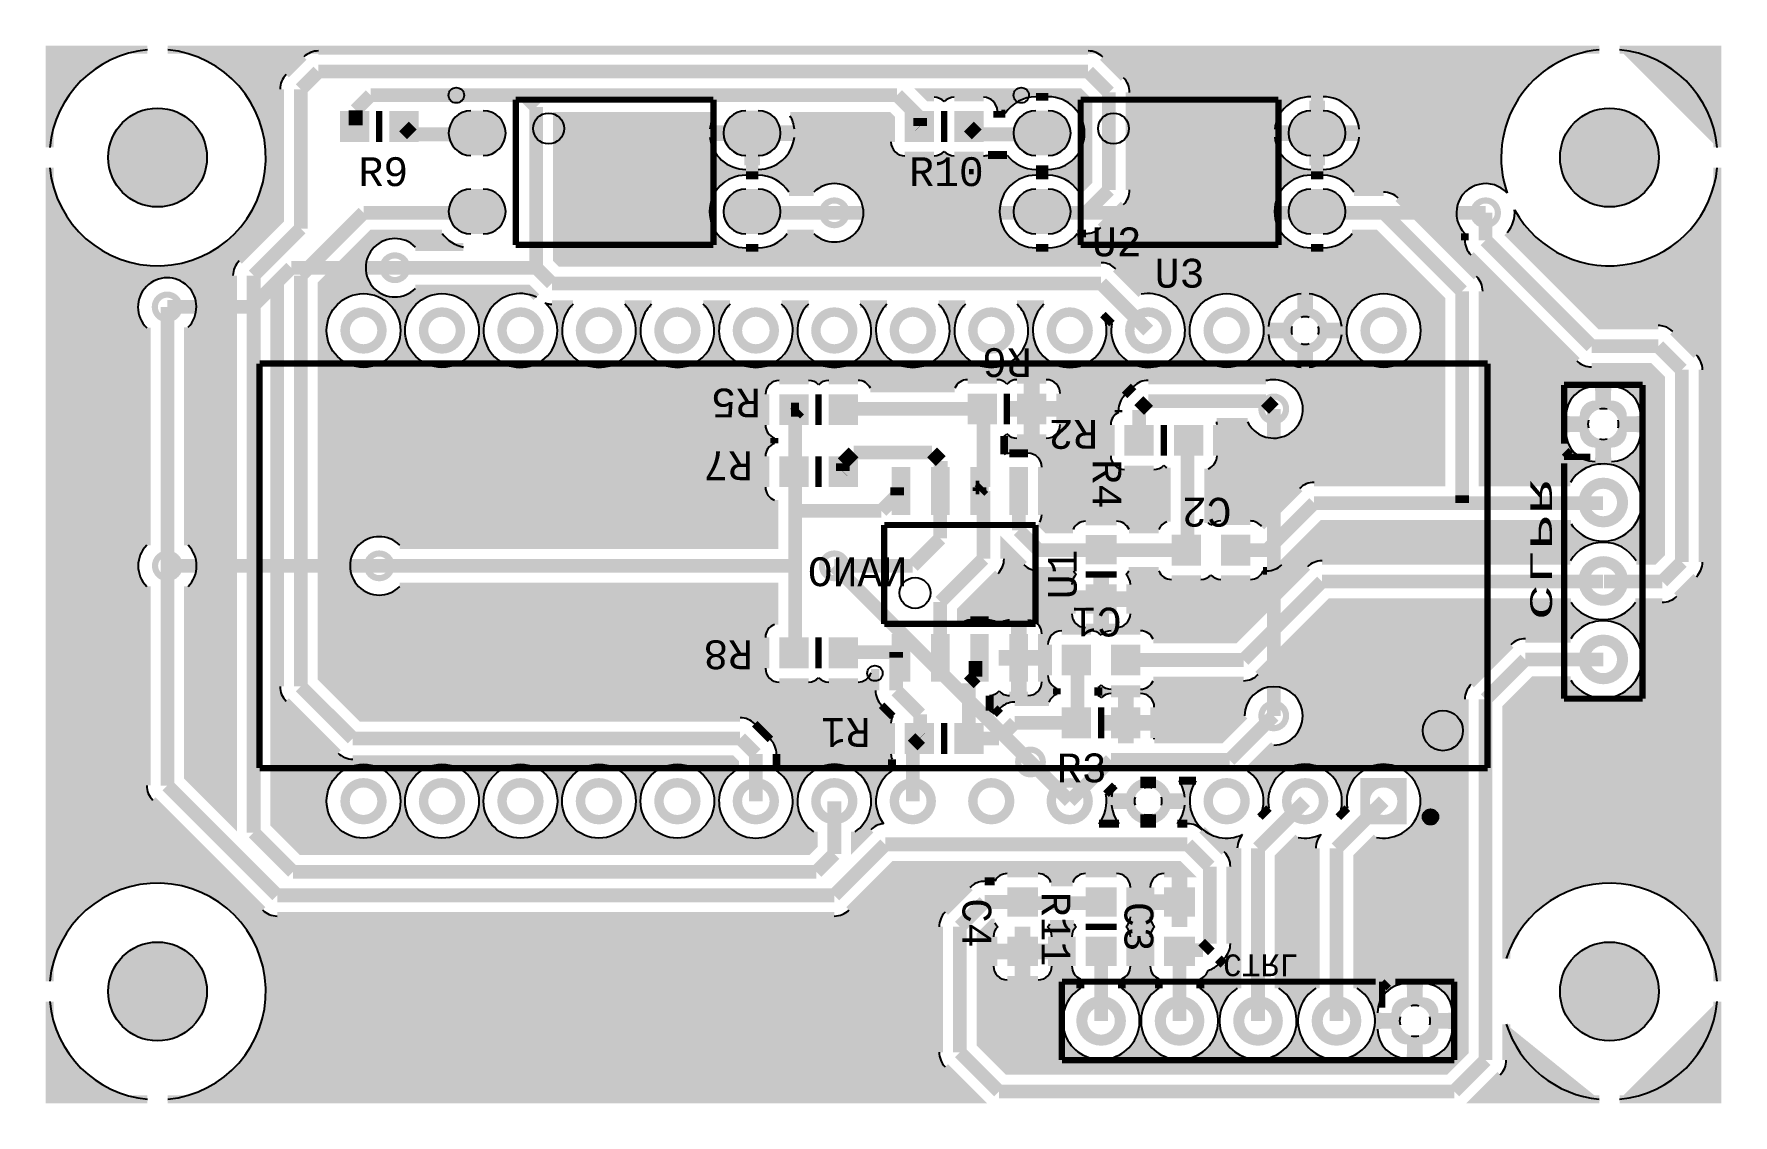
# Model space of a CAD drawing. Extents: x 0 to 55, y 0 to 35.
import ezdxf
from ezdxf.enums import TextEntityAlignment as Align

# ---------------------------------------------------------------- set-up
doc = ezdxf.new("R2010")
doc.units = 0
for name, color, linetype in [('KUPFERLAGE_OBEN', 3, 'CONTINUOUS'), ('KUPFERLAGE_UNTEN', 1, 'CONTINUOUS'), ('LEITERPLATTENUMRISS', 2, 'CONTINUOUS'), ('SIEBDRUCK_OBEN', 4, 'CONTINUOUS'), ('SIEBDRUCK_UNTEN', 6, 'CONTINUOUS')]:
    doc.layers.add(name, color=color, linetype=linetype)
doc.styles.add('MONOTxtStyle', font='monotxt')
doc.styles.add('MONOTxtStyle_M', font='monotxt')

msp = doc.modelspace()

# ---------------------------------------------------------------- texts
at = {"layer": 'SIEBDRUCK_OBEN', "style": 'MONOTxtStyle', "width": 0.995556}
for s, p in [('R9', (11.31, 30.542)), ('R10', (29.538, 30.542)), ('R3', (33.916, 11.238))]:
    msp.add_text(s, height=0.933333, dxfattribs=at).set_placement(p, align=Align.MIDDLE_CENTER)
for s, p in [('U2', (35.052, 28.737)), ('U3', (37.084, 27.721))]:
    msp.add_text(s, height=0.933333, dxfattribs=at).set_placement(p, align=Align.TOP_CENTER)
for s, rotation, p in [('R6', 180, (31.5, 24.36)), ('R5', 180, (22.726, 23.052)), ('R2', 180, (33.648, 22.036)), ('R7', 180, (22.472, 21.02)), ('R4', 270, (34.736, 20.43025)), ('R8', 180, (22.472, 14.90025)), ('R1', 180, (26.282, 12.384)), ('R11', 270, (33.082, 6.022))]:
    msp.add_text(s, height=0.933333, rotation=rotation, dxfattribs=at).set_placement(p, align=Align.MIDDLE_CENTER)
for s, rotation, p in [('C2', 180, (37.966, 19.05)), ('U1', 90, (32.822, 17.50225)), ('C1', 180, (34.41, 15.494)), ('C4', 270, (30.988, 6.216)), ('C3', 270, (36.234, 6.096))]:
    msp.add_text(s, height=0.933333, rotation=rotation, dxfattribs=at).set_placement(p, align=Align.TOP_CENTER)
at = {"layer": 'SIEBDRUCK_UNTEN', "style": 'MONOTxtStyle_M', "text_generation_flag": 2}
for s, rotation, width, p in [('CLPR', 270, 1.866667, (48.789167, 18.306542)), ('CTRL', 180, 0.995525, (39.708624, 4.847167))]:
    msp.add_text(s, height=0.705555, rotation=rotation, dxfattribs=dict(at, width=width)).set_placement(p, align=Align.MIDDLE_CENTER)
at = {"layer": 'SIEBDRUCK_UNTEN', "style": 'MONOTxtStyle_M', "text_generation_flag": 2, "width": 0.995556}
msp.add_text('NANO', height=0.933333, dxfattribs=at).set_placement((26.656, 17.588), align=Align.MIDDLE_CENTER)

# ---------------------------------------------------------------- hatches: boundary and pattern name
at = {"layer": 'KUPFERLAGE_OBEN'}
h = msp.add_hatch(color=3, dxfattribs=at)
edge = h.paths.add_edge_path()
edge.add_line((25.238024, 9.17108), (25.238024, 8.729045))
edge.add_line((25.238024, 8.729045), (25.052955, 8.543976))
edge.add_line((25.052955, 8.543976), (8.659512, 8.543976))
edge.add_line((8.659512, 8.543976), (7.781976, 9.421512))
edge.add_line((7.781976, 9.421512), (7.781976, 26.900488))
edge.add_line((7.781976, 26.900488), (7.966024, 27.084536))
edge.add_line((7.966024, 27.084536), (7.966024, 13.875422))
edge.add_arc((8.636, 13.874749), 0.669976, 179.942437, 225)
edge.add_line((8.162255, 13.401005), (9.845004, 11.718255))
edge.add_arc((10.318749, 12.192), 0.669976, 225, 270.021052)
edge.add_line((10.318995, 11.522024), (22.582486, 11.522024))
edge.add_line((22.582486, 11.522024), (22.698024, 11.406486))
edge.add_line((22.698024, 11.406486), (22.698024, 11.14892))
edge.add_arc((23.368, 10.16), 1.1945, 124.116958, 55.883042)
edge.add_line((24.037976, 11.14892), (24.037976, 11.684))
edge.add_arc((23.368, 11.684), 0.669976, 0, 45.083244)
edge.add_line((23.841056, 12.158432), (23.334432, 12.665056))
edge.add_arc((22.86, 12.192), 0.669976, 44.916756, 90)
edge.add_line((22.86, 12.861976), (10.596262, 12.861976))
edge.add_line((10.596262, 12.861976), (9.305976, 14.152262))
edge.add_line((9.305976, 14.152262), (9.305976, 26.900488))
edge.add_line((9.305976, 26.900488), (10.945512, 28.540024))
edge.add_line((10.945512, 28.540024), (13.210313, 28.540024))
edge.add_arc((14.146, 29.251), 1.175158, 217.229173, 257.894002)
edge.add_line((13.899545, 28.101976), (12.349742, 28.101976))
edge.add_arc((11.684, 27.432), 0.9445, 45.181617, 314.818383)
edge.add_line((12.349742, 26.762024), (15.978486, 26.762024))
edge.add_line((15.978486, 26.762024), (16.262487, 26.478023))
edge.add_arc((15.748, 25.4), 1.1945, 64.48717, 48.275966)
edge.add_arc((16.763999, 26.924), 0.669976, 250.73892, 261.604964)
edge.add_arc((16.764, 26.924), 0.669976, 261.604862, 270)
edge.add_line((16.764, 26.254024), (17.452851, 26.254024))
edge.add_arc((18.288, 25.4), 1.1945, 134.359785, 45.640215)
edge.add_line((19.123149, 26.254024), (19.992851, 26.254024))
edge.add_arc((20.828, 25.4), 1.1945, 134.359785, 45.640215)
edge.add_line((21.663149, 26.254024), (22.532851, 26.254024))
edge.add_arc((23.368, 25.4), 1.1945, 134.359785, 45.640215)
edge.add_line((24.203149, 26.254024), (25.072851, 26.254024))
edge.add_arc((25.908, 25.4), 1.1945, 134.359785, 45.640215)
edge.add_line((26.743149, 26.254024), (27.612851, 26.254024))
edge.add_arc((28.448, 25.4), 1.1945, 134.359785, 45.640215)
edge.add_line((29.283149, 26.254024), (30.152851, 26.254024))
edge.add_arc((30.988, 25.4), 1.1945, 134.359785, 45.640215)
edge.add_line((31.823149, 26.254024), (32.692851, 26.254024))
edge.add_arc((33.528, 25.4), 1.1945, 134.359785, 25.51283)
edge.add_line((34.606023, 25.914487), (34.894983, 25.625526))
edge.add_arc((36.068, 25.4), 1.1945, 169.116999, 100.883083)
edge.add_line((35.842472, 26.573016), (35.018432, 27.397056))
edge.add_arc((34.544, 26.924), 0.669976, 44.916756, 81.01883)
edge.add_arc((34.543999, 26.924), 0.669976, 81.018728, 90.04289)
edge.add_line((34.543497, 27.593976), (17.041512, 27.593976))
edge.add_line((17.041512, 27.593976), (16.925976, 27.709512))
edge.add_line((16.925976, 27.709512), (16.925976, 32.350024))
edge.add_line((16.925976, 32.350024), (22.012323, 32.350024))
edge.add_arc((23.046, 31.791), 1.175158, 151.594989, 173.795895)
edge.add_line((21.877725, 31.918), (23.119, 31.918))
edge.add_line((23.119, 31.918), (23.119, 32.350024))
edge.add_line((23.119, 32.350024), (23.373, 32.350024))
edge.add_line((23.373, 32.350024), (23.373, 31.918))
edge.add_line((23.373, 31.918), (24.614275, 31.918))
edge.add_arc((23.446, 31.791), 1.175158, 6.204105, 28.405011)
edge.add_line((24.479677, 32.350024), (27.662486, 32.350024))
edge.add_line((27.662486, 32.350024), (27.74235, 32.27016))
edge.add_line((27.74235, 32.27016), (27.74235, 31.504))
edge.add_arc((28.189, 31.504), 0.44665, 180, 270)
edge.add_line((28.189, 31.05735), (29.139, 31.05735))
edge.add_arc((29.139, 31.504), 0.44665, 270, 316.688834)
edge.add_arc((29.789, 31.504), 0.44665, 223.311166, 270)
edge.add_line((29.789, 31.05735), (30.739, 31.05735))
edge.add_arc((30.739, 31.504), 0.44665, 270, 288.334649)
edge.add_line((30.879501, 31.080024), (31.498313, 31.080024))
edge.add_arc((32.434, 31.791), 1.175158, 217.229173, 270)
edge.add_line((32.434, 30.615842), (32.834, 30.615842))
edge.add_arc((32.834, 31.791), 1.175158, 270, 90)
edge.add_line((32.834, 32.966158), (32.434, 32.966158))
edge.add_arc((32.434, 31.791), 1.175158, 90, 147.640709)
edge.add_line((31.441334, 32.419976), (31.18565, 32.419976))
edge.add_line((31.18565, 32.419976), (31.18565, 32.504))
edge.add_arc((30.739, 32.504), 0.44665, 0, 90)
edge.add_line((30.739, 32.95065), (29.789, 32.95065))
edge.add_arc((29.789, 32.504), 0.44665, 90, 136.688834)
edge.add_arc((29.139, 32.504), 0.44665, 43.311166, 90)
edge.add_line((29.139, 32.95065), (28.956838, 32.95065))
edge.add_line((28.956838, 32.95065), (28.795464, 33.112024))
edge.add_line((28.795464, 33.112024), (33.844986, 33.112024))
edge.add_line((33.844986, 33.112024), (34.128024, 32.828986))
edge.add_line((34.128024, 32.828986), (34.128024, 30.229264))
edge.add_line((34.128024, 30.229264), (33.807706, 29.908946))
edge.add_arc((32.834, 29.251), 1.175158, 34.047419, 90)
edge.add_line((32.834, 30.426158), (32.434, 30.426158))
edge.add_arc((32.434, 29.251), 1.175158, 90, 270)
edge.add_line((32.434, 28.075842), (32.834, 28.075842))
edge.add_arc((32.834, 29.251), 1.175158, 270, 322.770827)
edge.add_line((33.769687, 28.540024), (34.05553, 28.540024))
edge.add_arc((34.056249, 29.21), 0.669976, 269.938543, 285.546259)
edge.add_arc((34.05625, 29.21), 0.669976, 285.546136, 315.083244)
edge.add_line((34.530682, 28.736944), (35.271056, 29.477318))
edge.add_arc((34.798, 29.95175), 0.669976, 314.916756, 0)
edge.add_line((35.467976, 29.95175), (35.467976, 33.1065))
edge.add_arc((34.798, 33.1065), 0.669976, 0, 45.083244)
edge.add_line((35.271056, 33.580932), (34.596932, 34.255056))
edge.add_arc((34.1225, 33.782), 0.669976, 44.916756, 90)
edge.add_line((34.1225, 34.451976), (9.20817, 34.451976))
edge.add_arc((9.207499, 33.782), 0.669976, 89.942655, 135)
edge.add_line((8.733755, 34.255745), (8.162255, 33.684245))
edge.add_arc((8.635999, 33.2105), 0.669976, 135, 180.078477)
edge.add_line((7.966024, 33.209583), (7.966024, 28.979514))
edge.add_line((7.966024, 28.979514), (6.638255, 27.651745))
edge.add_arc((7.112, 27.178001), 0.669976, 135, 180.068628)
edge.add_line((6.442024, 27.177198), (6.442024, 9.491464))
edge.add_line((6.442024, 9.491464), (4.987976, 10.945512))
edge.add_line((4.987976, 10.945512), (4.987976, 17.114258))
edge.add_arc((4.318, 17.78), 0.9445, 315.181617, 44.818383)
edge.add_line((4.987976, 18.445742), (4.987976, 25.502905))
edge.add_arc((4.31146, 26.162), 0.9445, 315.747289, 225.378489)
edge.add_line((3.648024, 25.48974), (3.648024, 18.445742))
edge.add_arc((4.318, 17.78), 0.9445, 135.181617, 224.818383)
edge.add_line((3.648024, 17.114258), (3.648024, 10.668814))
edge.add_arc((4.318, 10.667999), 0.669976, 179.930338, 225)
edge.add_line((3.844255, 10.194255), (7.400255, 6.638255))
edge.add_arc((7.873999, 7.112), 0.669976, 225, 270.044526)
edge.add_line((7.87452, 6.442024), (25.908, 6.442024))
edge.add_arc((25.908, 7.112), 0.669976, 270, 315.083244)
edge.add_line((26.382432, 6.638944), (27.836512, 8.093024))
edge.add_line((27.836512, 8.093024), (37.063145, 8.093024))
edge.add_line((37.063145, 8.093024), (37.338517, 7.81765))
edge.add_line((37.338517, 7.81765), (37.211, 7.81765))
edge.add_line((37.211, 7.81765), (37.211, 7.023))
edge.add_line((37.211, 7.023), (37.390274, 7.023))
edge.add_line((37.390274, 7.023), (37.390274, 6.769))
edge.add_line((37.390274, 6.769), (37.211, 6.769))
edge.add_line((37.211, 6.769), (37.211, 6.21765))
edge.add_line((37.211, 6.21765), (36.957, 6.21765))
edge.add_line((36.957, 6.21765), (36.957, 6.769))
edge.add_line((36.957, 6.769), (36.13735, 6.769))
edge.add_line((36.13735, 6.769), (36.13735, 6.421))
edge.add_arc((36.584, 6.421), 0.44665, 180, 226.688834)
edge.add_arc((36.584, 5.771), 0.44665, 133.311166, 180)
edge.add_line((36.13735, 5.771), (36.13735, 4.821))
edge.add_arc((36.584, 4.821), 0.44665, 180, 247.631781)
edge.add_line((36.414024, 4.407957), (36.414024, 4.102006))
edge.add_arc((37.084, 3.048), 1.248918, 122.441971, 57.558029)
edge.add_line((37.753976, 4.102006), (37.753976, 4.407957))
edge.add_arc((37.584, 4.821), 0.44665, 292.368219, 342.164968)
edge.add_arc((37.846, 5.334), 0.669976, 284.097251, 315.083244)
edge.add_line((38.320432, 4.860944), (38.533306, 5.073818))
edge.add_arc((38.06025, 5.54825), 0.669976, 314.916756, 0)
edge.add_line((38.730226, 5.54825), (38.730226, 8.043407))
edge.add_arc((38.06025, 8.043407), 0.669976, 0, 45.101833)
edge.add_line((38.533152, 8.517993), (37.815248, 9.2359))
edge.add_arc((37.34066, 8.763), 0.669976, 44.897928, 90)
edge.add_line((37.34066, 9.432976), (37.015769, 9.432976))
edge.add_arc((36.068, 10.16), 1.1945, 322.508556, 353.896741)
edge.add_line((37.255729, 10.033), (36.493971, 10.033))
edge.add_arc((36.068, 10.16), 0.4445, 343.39845, 16.60155)
edge.add_line((36.493971, 10.287), (37.255729, 10.287))
edge.add_arc((36.068, 10.16), 1.1945, 6.103259, 33.743963)
edge.add_line((37.06126, 10.823524), (37.61474, 10.823524))
edge.add_arc((38.608, 10.16), 1.1945, 146.256037, 295.656041)
edge.add_arc((39.624, 8.636001), 0.669976, 138.119061, 180.068628)
edge.add_line((38.954024, 8.635198), (38.954024, 4.102006))
edge.add_arc((39.624, 3.048), 1.248918, 122.441971, 57.558029)
edge.add_line((40.293976, 4.102006), (40.293976, 8.358488))
edge.add_line((40.293976, 8.358488), (40.922472, 8.986984))
edge.add_arc((41.148, 10.16), 1.1945, 259.116917, 295.656041)
edge.add_arc((42.164, 8.636001), 0.669976, 138.119061, 180.068628)
edge.add_line((41.494024, 8.635198), (41.494024, 4.102006))
edge.add_arc((42.164, 3.048), 1.248918, 122.441971, 57.558029)
edge.add_line((42.833976, 4.102006), (42.833976, 8.358488))
edge.add_line((42.833976, 8.358488), (43.462472, 8.986984))
edge.add_arc((43.688, 10.16), 1.1945, 259.116917, 190.883001)
edge.add_line((42.514983, 9.934474), (42.226023, 9.645513))
edge.add_arc((41.148, 10.16), 1.1945, 334.48717, 190.883001)
edge.add_line((39.974983, 9.934474), (39.686023, 9.645513))
edge.add_arc((38.608, 10.16), 1.1945, 334.48717, 54.911217)
edge.add_line((39.294652, 11.137414), (40.134993, 11.977755))
edge.add_arc((40.132, 12.92225), 0.9445, 270.181556, 179.818322)
edge.add_line((39.187505, 12.925245), (38.425736, 12.163476))
edge.add_line((38.425736, 12.163476), (36.264154, 12.163476))
edge.add_arc((35.819, 12.2), 0.44665, 355.309503, 0)
edge.add_line((36.26565, 12.2), (36.26565, 12.573))
edge.add_line((36.26565, 12.573), (35.471, 12.573))
edge.add_line((35.471, 12.573), (35.471, 12.163476))
edge.add_line((35.471, 12.163476), (35.217, 12.163476))
edge.add_line((35.217, 12.163476), (35.217, 12.573))
edge.add_line((35.217, 12.573), (34.66565, 12.573))
edge.add_line((34.66565, 12.573), (34.66565, 12.827))
edge.add_line((34.66565, 12.827), (35.217, 12.827))
edge.add_line((35.217, 12.827), (35.217, 13.64665))
edge.add_line((35.217, 13.64665), (34.869, 13.64665))
edge.add_arc((34.869, 13.2), 0.44665, 90, 136.688834)
edge.add_arc((34.219, 13.2), 0.44665, 43.311166, 58.559857)
edge.add_line((34.451976, 13.581075), (34.451976, 13.850925))
edge.add_arc((34.219, 14.232), 0.44665, 301.440143, 316.688834)
edge.add_arc((34.869, 14.232), 0.44665, 223.311166, 270)
edge.add_line((34.869, 13.78535), (35.819, 13.78535))
edge.add_arc((35.819, 14.232), 0.44665, 270, 337.631781)
edge.add_line((36.232043, 14.062024), (39.154, 14.062024))
edge.add_arc((39.154, 14.732), 0.669976, 270, 315.083244)
edge.add_line((39.628432, 14.258944), (41.971512, 16.602024))
edge.add_line((41.971512, 16.602024), (49.758012, 16.602024))
edge.add_arc((50.8, 17.290542), 1.248918, 213.455667, 326.544333)
edge.add_line((51.841988, 16.602024), (52.709636, 16.602024))
edge.add_arc((52.709636, 17.272), 0.669976, 270, 315.083244)
edge.add_line((53.184068, 16.798944), (53.813056, 17.427932))
edge.add_arc((53.34, 17.902364), 0.669976, 314.916756, 0)
edge.add_line((54.009976, 17.902364), (54.009976, 24.13))
edge.add_arc((53.34, 24.13), 0.669976, 0, 45.083244)
edge.add_line((53.813056, 24.604432), (53.052432, 25.365056))
edge.add_arc((52.578, 24.892), 0.669976, 44.916756, 72.823078)
edge.add_arc((52.577999, 24.892), 0.669976, 72.822948, 90.066216)
edge.add_line((52.577224, 25.561976), (50.696512, 25.561976))
edge.add_line((50.696512, 25.561976), (47.686466, 28.572022))
edge.add_arc((46.99, 29.21), 0.9445, 317.509646, 6.098721)
edge.add_arc((51, 31), 3.505, 208.820669, 354.617104)
edge.add_line((54.489543, 30.671192), (54.489543, 4.328808))
edge.add_arc((51, 4), 3.505, 5.382896, 162.350908)
edge.add_line((47.659976, 5.062669), (47.659976, 13.184488))
edge.add_line((47.659976, 13.184488), (48.556052, 14.080564))
edge.add_line((48.556052, 14.080564), (49.745995, 14.080565))
edge.add_arc((50.8, 14.750542), 1.248918, 212.442016, 147.558075)
edge.add_line((49.745994, 15.420517), (48.27931, 15.420516))
edge.add_arc((48.278539, 14.75054), 0.669976, 89.934069, 135)
edge.add_line((47.804795, 15.224285), (47.489543, 14.909033))
edge.add_line((47.489543, 14.909033), (46.516255, 13.935745))
edge.add_arc((46.989999, 13.462), 0.669976, 135, 180.084989)
edge.add_line((46.320024, 13.461006), (46.320024, 2.055514))
edge.add_line((46.320024, 2.055514), (45.696486, 1.431976))
edge.add_line((45.696486, 1.431976), (31.519512, 1.431976))
edge.add_line((31.519512, 1.431976), (30.641976, 2.309512))
edge.add_line((30.641976, 2.309512), (30.641976, 5.818488))
edge.add_line((30.641976, 5.818488), (31.049512, 6.226024))
edge.add_line((31.049512, 6.226024), (31.102154, 6.226024))
edge.add_arc((31.504, 6.421), 0.44665, 205.882672, 226.688834)
edge.add_arc((31.504, 5.771), 0.44665, 133.311166, 180)
edge.add_line((31.05735, 5.771), (31.05735, 5.423))
edge.add_line((31.05735, 5.423), (31.877, 5.423))
edge.add_line((31.877, 5.423), (31.877, 5.97435))
edge.add_line((31.877, 5.97435), (32.131, 5.97435))
edge.add_line((32.131, 5.97435), (32.131, 5.423))
edge.add_line((32.131, 5.423), (32.95065, 5.423))
edge.add_line((32.95065, 5.423), (32.95065, 5.771))
edge.add_arc((32.504, 5.771), 0.44665, 0, 46.688834)
edge.add_arc((32.504, 6.421), 0.44665, 313.311166, 328.559857)
edge.add_line((32.885075, 6.188024), (33.662925, 6.188024))
edge.add_arc((34.044, 6.421), 0.44665, 211.440143, 226.688834)
edge.add_arc((34.044, 5.771), 0.44665, 133.311166, 180)
edge.add_line((33.59735, 5.771), (33.59735, 4.821))
edge.add_arc((34.044, 4.821), 0.44665, 180, 247.631781)
edge.add_line((33.874024, 4.407957), (33.874024, 4.102006))
edge.add_arc((34.544, 3.048), 1.248918, 122.441971, 57.558029)
edge.add_line((35.213976, 4.102006), (35.213976, 4.407957))
edge.add_arc((35.044, 4.821), 0.44665, 292.368219, 0)
edge.add_line((35.49065, 4.821), (35.49065, 5.771))
edge.add_arc((35.044, 5.771), 0.44665, 0, 46.688834)
edge.add_arc((35.044, 6.421), 0.44665, 313.311166, 0)
edge.add_line((35.49065, 6.421), (35.49065, 7.371))
edge.add_arc((35.044, 7.371), 0.44665, 0, 90)
edge.add_line((35.044, 7.81765), (34.044, 7.81765))
edge.add_arc((34.044, 7.371), 0.44665, 90, 159.423853)
edge.add_line((33.625844, 7.527976), (32.922156, 7.527976))
edge.add_arc((32.504, 7.371), 0.44665, 20.576147, 90)
edge.add_line((32.504, 7.81765), (31.504, 7.81765))
edge.add_arc((31.504, 7.371), 0.44665, 90, 154.117328)
edge.add_line((31.102154, 7.565976), (30.772, 7.565976))
edge.add_arc((30.772, 6.896), 0.669976, 90, 103.010262)
edge.add_arc((30.771999, 6.896), 0.669976, 103.010148, 135)
edge.add_line((30.298254, 7.369744), (29.498254, 6.569744))
edge.add_arc((29.971999, 6.096), 0.669976, 135, 180.117408)
edge.add_line((29.302024, 6.094627), (29.302024, 2.032871))
edge.add_arc((29.971999, 2.032), 0.669976, 179.925447, 225)
edge.add_line((29.498255, 1.558255), (30.546053, 0.510457))
edge.add_line((30.546053, 0.510457), (4.328808, 0.510457))
edge.add_arc((4, 4), 3.505, 275.382896, 174.617104)
edge.add_line((0.510457, 4.328808), (0.510457, 30.671192))
edge.add_arc((4, 31), 3.505, 185.382896, 84.617104)
edge.add_line((4.328808, 34.489543), (50.671192, 34.489543))
edge.add_arc((51, 31), 3.505, 95.382896, 199.289775)
edge.add_arc((46.99, 29.21), 0.9445, 42.011722, 224.818383)
edge.add_line((46.320024, 28.544258), (46.320024, 28.322464))
edge.add_arc((46.989998, 28.321001), 0.669976, 179.874815, 225)
edge.add_line((46.516254, 27.847256), (47.489543, 26.873967))
edge.add_line((47.489543, 26.873967), (49.945254, 24.418256))
edge.add_arc((50.418999, 24.892), 0.669976, 225, 264.434364)
edge.add_arc((50.419, 24.892), 0.669976, 264.434269, 270)
edge.add_line((50.419, 24.222024), (52.300486, 24.222024))
edge.add_line((52.300486, 24.222024), (52.670024, 23.852486))
edge.add_line((52.670024, 23.852486), (52.670024, 18.179878))
edge.add_line((52.670024, 18.179878), (52.432122, 17.941976))
edge.add_line((52.432122, 17.941976), (51.865566, 17.941976))
edge.add_arc((50.8, 17.290542), 1.248918, 31.43955, 148.56045)
edge.add_line((49.734434, 17.941976), (41.694857, 17.941976))
edge.add_arc((41.694, 17.272001), 0.669976, 89.92668, 135)
edge.add_line((41.220255, 17.745745), (38.876486, 15.401976))
edge.add_line((38.876486, 15.401976), (36.232043, 15.401976))
edge.add_arc((35.819, 15.232), 0.44665, 22.368219, 90)
edge.add_line((35.819, 15.67865), (34.869, 15.67865))
edge.add_arc((34.869, 15.232), 0.44665, 90, 136.688834)
edge.add_arc((34.219, 15.232), 0.44665, 43.311166, 90)
edge.add_line((34.219, 15.67865), (33.269, 15.67865))
edge.add_arc((33.269, 15.232), 0.44665, 90, 180)
edge.add_line((32.82235, 15.232), (32.82235, 14.232))
edge.add_arc((33.269, 14.232), 0.44665, 180, 249.423853)
edge.add_line((33.112024, 13.813844), (33.112024, 13.618156))
edge.add_arc((33.269, 13.2), 0.44665, 110.576147, 157.631781)
edge.add_line((32.855957, 13.369976), (31.75, 13.369976))
edge.add_arc((31.75, 12.7), 0.669976, 90, 98.395138)
edge.add_arc((31.749999, 12.7), 0.669976, 98.395036, 135)
edge.add_line((31.276254, 13.173744), (31.081362, 12.978852))
edge.add_arc((30.739, 12.692), 0.44665, 39.95837, 64.117328)
edge.add_line((30.933976, 13.093846), (30.933976, 13.581415))
edge.add_arc((30.907, 14.02725), 0.44665, 273.462559, 318.592802)
edge.add_arc((31.577, 14.02725), 0.44665, 221.407198, 270)
edge.add_line((31.577, 13.5806), (31.75, 13.5806))
edge.add_line((31.75, 13.5806), (31.75, 14.67525))
edge.add_line((31.75, 14.67525), (31.35365, 14.67525))
edge.add_line((31.35365, 14.67525), (31.35365, 14.92925))
edge.add_line((31.35365, 14.92925), (31.75, 14.92925))
edge.add_line((31.75, 14.92925), (31.75, 16.0239))
edge.add_line((31.75, 16.0239), (31.577, 16.0239))
edge.add_arc((31.577, 15.57725), 0.44665, 90, 138.592802)
edge.add_arc((30.907, 15.57725), 0.44665, 41.407198, 90)
edge.add_line((30.907, 16.0239), (30.307, 16.0239))
edge.add_arc((30.307, 15.57725), 0.44665, 90, 132.2)
edge.add_line((30.006976, 15.90813), (30.006976, 16.335738))
edge.add_line((30.006976, 16.335738), (31.207056, 17.535818))
edge.add_arc((30.734, 18.01025), 0.669976, 314.916756, 0)
edge.add_line((31.403976, 18.01025), (31.403976, 18.457784))
edge.add_line((31.403976, 18.457784), (32.047505, 17.814255))
edge.add_arc((32.521249, 18.288), 0.669976, 225, 270.056226)
edge.add_line((32.521907, 17.618024), (33.649385, 17.618024))
edge.add_arc((34.044, 17.82725), 0.44665, 207.932685, 226.688834)
edge.add_arc((34.044, 17.17725), 0.44665, 133.311166, 180)
edge.add_line((33.59735, 17.17725), (33.59735, 16.82925))
edge.add_line((33.59735, 16.82925), (34.417, 16.82925))
edge.add_line((34.417, 16.82925), (34.417, 17.3806))
edge.add_line((34.417, 17.3806), (34.671, 17.3806))
edge.add_line((34.671, 17.3806), (34.671, 16.82925))
edge.add_line((34.671, 16.82925), (35.49065, 16.82925))
edge.add_line((35.49065, 16.82925), (35.49065, 17.17725))
edge.add_arc((35.044, 17.17725), 0.44665, 0, 46.688834)
edge.add_arc((35.044, 17.82725), 0.44665, 313.311166, 332.067315)
edge.add_line((35.438615, 17.618024), (36.411957, 17.618024))
edge.add_arc((36.825, 17.788), 0.44665, 202.368219, 270)
edge.add_line((36.825, 17.34135), (37.775, 17.34135))
edge.add_arc((37.775, 17.788), 0.44665, 270, 316.688834)
edge.add_arc((38.425, 17.788), 0.44665, 223.311166, 270)
edge.add_line((38.425, 17.34135), (39.375, 17.34135))
edge.add_arc((39.375, 17.788), 0.44665, 270, 337.631781)
edge.add_line((39.788043, 17.618024), (39.916, 17.618024))
edge.add_arc((39.916, 18.288), 0.669976, 270, 315.083244)
edge.add_line((40.390432, 17.814944), (41.717512, 19.142024))
edge.add_line((41.717512, 19.142024), (49.758012, 19.142024))
edge.add_arc((50.8, 19.830542), 1.248918, 213.455667, 148.56045)
edge.add_line((49.734434, 20.481976), (46.897976, 20.481976))
edge.add_line((46.897976, 20.481976), (46.897976, 26.67))
edge.add_arc((46.228, 26.67), 0.669976, 0, 45.083244)
edge.add_line((46.701056, 27.144432), (44.162432, 29.683056))
edge.add_arc((43.688, 29.21), 0.669976, 44.916756, 90)
edge.add_line((43.688, 29.879976), (42.726666, 29.879976))
edge.add_arc((41.734, 29.251), 1.175158, 32.359291, 90)
edge.add_line((41.734, 30.426158), (41.334, 30.426158))
edge.add_arc((41.334, 29.251), 1.175158, 90, 270)
edge.add_line((41.334, 28.075842), (41.734, 28.075842))
edge.add_arc((41.734, 29.251), 1.175158, 270, 322.770827)
edge.add_line((42.669687, 28.540024), (43.410486, 28.540024))
edge.add_line((43.410486, 28.540024), (45.558024, 26.392486))
edge.add_line((45.558024, 26.392486), (45.558024, 20.481976))
edge.add_line((45.558024, 20.481976), (41.440501, 20.481976))
edge.add_arc((41.439999, 19.812), 0.669976, 89.95711, 135)
edge.add_line((40.966255, 20.285745), (39.734104, 19.053594))
edge.add_arc((39.375, 18.788), 0.44665, 36.486721, 90)
edge.add_line((39.375, 19.23465), (38.425, 19.23465))
edge.add_arc((38.425, 18.788), 0.44665, 90, 136.688834)
edge.add_arc((37.775, 18.788), 0.44665, 43.311166, 58.559857)
edge.add_line((38.007976, 19.169075), (38.007976, 20.925844))
edge.add_arc((37.851, 21.344), 0.44665, 290.576147, 0)
edge.add_line((38.29765, 21.344), (38.29765, 22.344))
edge.add_arc((37.851, 22.344), 0.44665, 0, 12.940712)
edge.add_line((38.286306, 22.444024), (39.284035, 22.444024))
edge.add_arc((40.132, 22.86), 0.9445, 206.130635, 102.494034)
edge.add_arc((39.877998, 23.114001), 0.669976, 85.748327, 90.077982)
edge.add_line((39.877087, 23.783976), (36.068881, 23.783976))
edge.add_arc((36.068, 23.114001), 0.669976, 89.924625, 135)
edge.add_line((35.594255, 23.587745), (35.496053, 23.489543))
edge.add_line((35.496053, 23.489543), (35.302255, 23.295745))
edge.add_arc((35.775999, 22.822), 0.669976, 135, 180.092476)
edge.add_line((35.106024, 22.820919), (35.106024, 22.745846))
edge.add_arc((35.301, 22.344), 0.44665, 115.882672, 180)
edge.add_line((34.85435, 22.344), (34.85435, 21.344))
edge.add_arc((35.301, 21.344), 0.44665, 180, 270)
edge.add_line((35.301, 20.89735), (36.251, 20.89735))
edge.add_arc((36.251, 21.344), 0.44665, 270, 316.688834)
edge.add_arc((36.901, 21.344), 0.44665, 223.311166, 238.559857)
edge.add_line((36.668024, 20.962925), (36.668024, 19.206156))
edge.add_arc((36.825, 18.788), 0.44665, 110.576147, 157.631781)
edge.add_line((36.411957, 18.957976), (35.452454, 18.957976))
edge.add_arc((35.044, 18.77725), 0.44665, 23.867664, 90)
edge.add_line((35.044, 19.2239), (34.044, 19.2239))
edge.add_arc((34.044, 18.77725), 0.44665, 90, 156.132336)
edge.add_line((33.635546, 18.957976), (32.798762, 18.957976))
edge.add_line((32.798762, 18.957976), (32.559732, 19.197006))
edge.add_arc((32.177, 19.42725), 0.44665, 328.969725, 0)
edge.add_line((32.62365, 19.42725), (32.62365, 20.97725))
edge.add_arc((32.177, 20.97725), 0.44665, 0, 90)
edge.add_line((32.177, 21.4239), (31.577, 21.4239))
edge.add_arc((31.577, 20.97725), 0.44665, 90, 112.791674)
edge.add_line((31.403976, 21.389025), (31.403976, 21.978925))
edge.add_arc((31.171, 22.36), 0.44665, 301.440143, 316.688834)
edge.add_arc((31.821, 22.36), 0.44665, 223.311166, 270)
edge.add_line((31.821, 21.91335), (32.169, 21.91335))
edge.add_line((32.169, 21.91335), (32.169, 22.733))
edge.add_line((32.169, 22.733), (31.61765, 22.733))
edge.add_line((31.61765, 22.733), (31.61765, 22.987))
edge.add_line((31.61765, 22.987), (32.169, 22.987))
edge.add_line((32.169, 22.987), (32.169, 23.80665))
edge.add_line((32.169, 23.80665), (31.821, 23.80665))
edge.add_arc((31.821, 23.36), 0.44665, 90, 136.688834)
edge.add_arc((31.171, 23.36), 0.44665, 43.311166, 90)
edge.add_line((31.171, 23.80665), (30.221, 23.80665))
edge.add_arc((30.221, 23.36), 0.44665, 90, 157.631781)
edge.add_line((29.807957, 23.529976), (27.077451, 23.529976))
edge.add_arc((26.675, 23.33625), 0.44665, 25.70458, 90)
edge.add_line((26.675, 23.7829), (25.725, 23.7829))
edge.add_arc((25.725, 23.33625), 0.44665, 90, 136.688834)
edge.add_arc((25.075, 23.33625), 0.44665, 43.311166, 90)
edge.add_line((25.075, 23.7829), (24.125, 23.7829))
edge.add_arc((24.125, 23.33625), 0.44665, 90, 180)
edge.add_line((23.67835, 23.33625), (23.67835, 22.33625))
edge.add_arc((24.125, 22.33625), 0.44665, 180, 249.423853)
edge.add_line((23.968024, 21.918094), (23.968024, 21.746156))
edge.add_arc((24.125, 21.328), 0.44665, 110.576147, 180)
edge.add_line((23.67835, 21.328), (23.67835, 20.328))
edge.add_arc((24.125, 20.328), 0.44665, 180, 249.423853)
edge.add_line((23.968024, 19.909844), (23.968024, 18.449976))
edge.add_line((23.968024, 18.449976), (11.841742, 18.449976))
edge.add_arc((11.176, 17.78), 0.9445, 45.181617, 314.818383)
edge.add_line((11.841742, 17.110024), (23.968024, 17.110024))
edge.add_line((23.968024, 17.110024), (23.968024, 15.880406))
edge.add_arc((24.125, 15.46225), 0.44665, 110.576147, 180)
edge.add_line((23.67835, 15.46225), (23.67835, 14.46225))
edge.add_arc((24.125, 14.46225), 0.44665, 180, 270)
edge.add_line((24.125, 14.0156), (25.075, 14.0156))
edge.add_arc((25.075, 14.46225), 0.44665, 270, 316.688834)
edge.add_arc((25.725, 14.46225), 0.44665, 223.311166, 270)
edge.add_line((25.725, 14.0156), (26.675, 14.0156))
edge.add_arc((26.675, 14.46225), 0.44665, 270, 340.889937)
edge.add_line((27.097036, 14.316024), (27.241654, 14.316024))
edge.add_line((27.241654, 14.316024), (27.241654, 13.745287))
edge.add_arc((27.911629, 13.74439), 0.669976, 179.923262, 224.999629)
edge.add_line((27.437882, 13.270648), (27.798935, 12.90959))
edge.add_arc((28.189, 12.692), 0.44665, 150.845885, 180)
edge.add_line((27.74235, 12.692), (27.74235, 11.692))
edge.add_arc((28.189, 11.692), 0.44665, 180, 203.054927)
edge.add_line((27.778024, 11.517086), (27.778024, 11.14892))
edge.add_arc((28.448, 10.16), 1.1945, 124.116958, 217.637925)
edge.add_arc((27.558999, 8.763), 0.669976, 94.872496, 135)
edge.add_line((27.085255, 9.236745), (26.577976, 8.729466))
edge.add_line((26.577976, 8.729466), (26.577976, 9.17108))
edge.add_arc((25.908, 10.16), 1.1945, 304.116958, 235.883042)
edge = h.paths.add_edge_path()
edge.add_line((24.381687, 28.540024), (25.242258, 28.540024))
edge.add_arc((25.908, 29.21), 0.9445, 225.181617, 134.818383)
edge.add_line((25.242258, 29.879976), (24.438666, 29.879976))
edge.add_arc((23.446, 29.251), 1.175158, 32.359291, 90)
edge.add_line((23.446, 30.426158), (23.046, 30.426158))
edge.add_arc((23.046, 29.251), 1.175158, 90, 270)
edge.add_line((23.046, 28.075842), (23.446, 28.075842))
edge.add_arc((23.446, 29.251), 1.175158, 270, 322.770827)
edge = h.paths.add_edge_path()
edge.add_line((24.614275, 31.664), (23.373, 31.664))
edge.add_line((23.373, 31.664), (23.373, 30.615842))
edge.add_line((23.373, 30.615842), (23.446, 30.615842))
edge.add_arc((23.446, 31.791), 1.175158, 270, 353.795895)
edge = h.paths.add_edge_path()
edge.add_line((51.064541, 23.581599), (50.927, 23.581599))
edge.add_line((50.927, 23.581599), (50.927, 22.851516))
edge.add_arc((50.8, 22.370542), 0.497459, 75.208791, 104.791209)
edge.add_line((50.673, 22.851516), (50.673, 23.581599))
edge.add_line((50.673, 23.581599), (50.535459, 23.581599))
edge.add_arc((50.535459, 22.635083), 0.946516, 90, 180)
edge.add_line((49.588943, 22.635083), (49.588943, 22.497542))
edge.add_line((49.588943, 22.497542), (50.319026, 22.497542))
edge.add_arc((50.8, 22.370542), 0.497459, 165.208791, 194.791209)
edge.add_line((50.319026, 22.243542), (49.588943, 22.243542))
edge.add_line((49.588943, 22.243542), (49.588943, 22.106001))
edge.add_arc((50.535459, 22.106001), 0.946516, 180, 270)
edge.add_line((50.535459, 21.159485), (50.673, 21.159485))
edge.add_line((50.673, 21.159485), (50.673, 21.889568))
edge.add_arc((50.8, 22.370542), 0.497459, 255.208791, 284.791209)
edge.add_line((50.927, 21.889568), (50.927, 21.159485))
edge.add_line((50.927, 21.159485), (51.064541, 21.159485))
edge.add_arc((51.064541, 22.106001), 0.946516, 270, 0)
edge.add_line((52.011057, 22.106001), (52.011057, 22.243542))
edge.add_line((52.011057, 22.243542), (51.280974, 22.243542))
edge.add_arc((50.8, 22.370542), 0.497459, 345.208791, 14.791209)
edge.add_line((51.280974, 22.497542), (52.011057, 22.497542))
edge.add_line((52.011057, 22.497542), (52.011057, 22.635083))
edge.add_arc((51.064541, 22.635083), 0.946516, 0, 90)
edge = h.paths.add_edge_path()
edge.add_line((32.771, 23.80665), (32.423, 23.80665))
edge.add_line((32.423, 23.80665), (32.423, 22.987))
edge.add_line((32.423, 22.987), (33.21765, 22.987))
edge.add_line((33.21765, 22.987), (33.21765, 23.36))
edge.add_arc((32.771, 23.36), 0.44665, 0, 90)
edge = h.paths.add_edge_path()
edge.add_line((33.21765, 22.36), (33.21765, 22.733))
edge.add_line((33.21765, 22.733), (32.423, 22.733))
edge.add_line((32.423, 22.733), (32.423, 21.91335))
edge.add_line((32.423, 21.91335), (32.771, 21.91335))
edge.add_arc((32.771, 22.36), 0.44665, 270, 0)
edge = h.paths.add_edge_path()
edge.add_arc((23.046, 31.791), 1.175158, 186.204105, 270)
edge.add_line((23.046, 30.615842), (23.119, 30.615842))
edge.add_line((23.119, 30.615842), (23.119, 31.664))
edge.add_line((23.119, 31.664), (21.877725, 31.664))
edge = h.paths.add_edge_path()
edge.add_arc((13.208, 25.4), 1.1945, 0, 360)
edge = h.paths.add_edge_path()
edge.add_arc((10.668, 25.4), 1.1945, 0, 360)
edge = h.paths.add_edge_path()
edge.add_arc((35.044, 16.22725), 0.44665, 270, 0)
edge.add_line((35.49065, 16.22725), (35.49065, 16.57525))
edge.add_line((35.49065, 16.57525), (34.671, 16.57525))
edge.add_line((34.671, 16.57525), (34.671, 15.7806))
edge.add_line((34.671, 15.7806), (35.044, 15.7806))
edge = h.paths.add_edge_path()
edge.add_line((34.044, 15.7806), (34.417, 15.7806))
edge.add_line((34.417, 15.7806), (34.417, 16.57525))
edge.add_line((34.417, 16.57525), (33.59735, 16.57525))
edge.add_line((33.59735, 16.57525), (33.59735, 16.22725))
edge.add_arc((34.044, 16.22725), 0.44665, 180, 270)
edge = h.paths.add_edge_path()
edge.add_arc((32.177, 15.57725), 0.44665, 0, 90)
edge.add_line((32.177, 16.0239), (32.004, 16.0239))
edge.add_line((32.004, 16.0239), (32.004, 14.92925))
edge.add_line((32.004, 14.92925), (32.62365, 14.92925))
edge.add_line((32.62365, 14.92925), (32.62365, 15.57725))
edge = h.paths.add_edge_path()
edge.add_arc((32.177, 14.02725), 0.44665, 270, 0)
edge.add_line((32.62365, 14.02725), (32.62365, 14.67525))
edge.add_line((32.62365, 14.67525), (32.004, 14.67525))
edge.add_line((32.004, 14.67525), (32.004, 13.5806))
edge.add_line((32.004, 13.5806), (32.177, 13.5806))
edge = h.paths.add_edge_path()
edge.add_arc((10.668, 10.16), 1.1945, 0, 360)
edge = h.paths.add_edge_path()
edge.add_arc((13.208, 10.16), 1.1945, 0, 360)
edge = h.paths.add_edge_path()
edge.add_arc((15.748, 10.16), 1.1945, 0, 360)
edge = h.paths.add_edge_path()
edge.add_arc((18.288, 10.16), 1.1945, 0, 360)
edge = h.paths.add_edge_path()
edge.add_arc((20.828, 10.16), 1.1945, 0, 360)
edge = h.paths.add_edge_path()
edge.add_arc((41.334, 31.791), 1.175158, 186.204105, 270)
edge.add_line((41.334, 30.615842), (41.407, 30.615842))
edge.add_line((41.407, 30.615842), (41.407, 31.664))
edge.add_line((41.407, 31.664), (40.165725, 31.664))
edge = h.paths.add_edge_path()
edge.add_arc((41.734, 31.791), 1.175158, 6.204105, 90)
edge.add_line((41.734, 32.966158), (41.661, 32.966158))
edge.add_line((41.661, 32.966158), (41.661, 31.918))
edge.add_line((41.661, 31.918), (42.902275, 31.918))
edge = h.paths.add_edge_path()
edge.add_arc((41.334, 31.791), 1.175158, 90, 173.795895)
edge.add_line((40.165725, 31.918), (41.407, 31.918))
edge.add_line((41.407, 31.918), (41.407, 32.966158))
edge.add_line((41.407, 32.966158), (41.334, 32.966158))
edge = h.paths.add_edge_path()
edge.add_arc((41.734, 31.791), 1.175158, 270, 353.795895)
edge.add_line((42.902275, 31.664), (41.661, 31.664))
edge.add_line((41.661, 31.664), (41.661, 30.615842))
edge.add_line((41.661, 30.615842), (41.734, 30.615842))
edge = h.paths.add_edge_path()
edge.add_arc((43.688, 25.4), 1.1945, 0, 360)
edge = h.paths.add_edge_path()
edge.add_line((41.573971, 25.527), (42.335729, 25.527))
edge.add_arc((41.148, 25.4), 1.1945, 6.103259, 83.896741)
edge.add_line((41.275, 26.587729), (41.275, 25.825971))
edge.add_arc((41.148, 25.4), 0.4445, 73.39845, 106.60155)
edge.add_line((41.021, 25.825971), (41.021, 26.587729))
edge.add_arc((41.148, 25.4), 1.1945, 96.103259, 173.896741)
edge.add_line((39.960271, 25.527), (40.722029, 25.527))
edge.add_arc((41.148, 25.4), 0.4445, 163.39845, 196.60155)
edge.add_line((40.722029, 25.273), (39.960271, 25.273))
edge.add_arc((41.148, 25.4), 1.1945, 186.103259, 263.896741)
edge.add_line((41.021, 24.212271), (41.021, 24.974029))
edge.add_arc((41.148, 25.4), 0.4445, 253.39845, 286.60155)
edge.add_line((41.275, 24.974029), (41.275, 24.212271))
edge.add_arc((41.148, 25.4), 1.1945, 276.103259, 353.896741)
edge.add_line((42.335729, 25.273), (41.573971, 25.273))
edge.add_arc((41.148, 25.4), 0.4445, 343.39845, 16.60155)
edge = h.paths.add_edge_path()
edge.add_arc((38.608, 25.4), 1.1945, 0, 360)
edge = h.paths.add_edge_path()
edge.add_line((36.13735, 7.371), (36.13735, 7.023))
edge.add_line((36.13735, 7.023), (36.957, 7.023))
edge.add_line((36.957, 7.023), (36.957, 7.81765))
edge.add_line((36.957, 7.81765), (36.584, 7.81765))
edge.add_arc((36.584, 7.371), 0.44665, 90, 180)
edge = h.paths.add_edge_path()
edge.add_line((45.184974, 3.175), (45.915057, 3.175))
edge.add_line((45.915057, 3.175), (45.915057, 3.312541))
edge.add_arc((44.968541, 3.312541), 0.946516, 0, 90)
edge.add_line((44.968541, 4.259057), (44.831, 4.259057))
edge.add_line((44.831, 4.259057), (44.831, 3.528974))
edge.add_arc((44.704, 3.048), 0.497459, 75.208791, 104.791209)
edge.add_line((44.577, 3.528974), (44.577, 4.259057))
edge.add_line((44.577, 4.259057), (44.439459, 4.259057))
edge.add_arc((44.439459, 3.312541), 0.946516, 90, 180)
edge.add_line((43.492943, 3.312541), (43.492943, 3.175))
edge.add_line((43.492943, 3.175), (44.223026, 3.175))
edge.add_arc((44.704, 3.048), 0.497459, 165.208791, 194.791209)
edge.add_line((44.223026, 2.921), (43.492943, 2.921))
edge.add_line((43.492943, 2.921), (43.492943, 2.783459))
edge.add_arc((44.439459, 2.783459), 0.946516, 180, 270)
edge.add_line((44.439459, 1.836943), (44.577, 1.836943))
edge.add_line((44.577, 1.836943), (44.577, 2.567026))
edge.add_arc((44.704, 3.048), 0.497459, 255.208791, 284.791209)
edge.add_line((44.831, 2.567026), (44.831, 1.836943))
edge.add_line((44.831, 1.836943), (44.968541, 1.836943))
edge.add_arc((44.968541, 2.783459), 0.946516, 270, 0)
edge.add_line((45.915057, 2.783459), (45.915057, 2.921))
edge.add_line((45.915057, 2.921), (45.184974, 2.921))
edge.add_arc((44.704, 3.048), 0.497459, 345.208791, 14.791209)
edge = h.paths.add_edge_path()
edge.add_arc((35.819, 13.2), 0.44665, 0, 90)
edge.add_line((35.819, 13.64665), (35.471, 13.64665))
edge.add_line((35.471, 13.64665), (35.471, 12.827))
edge.add_line((35.471, 12.827), (36.26565, 12.827))
edge.add_line((36.26565, 12.827), (36.26565, 13.2))
edge = h.paths.add_edge_path()
edge.add_line((32.95065, 4.821), (32.95065, 5.169))
edge.add_line((32.95065, 5.169), (32.131, 5.169))
edge.add_line((32.131, 5.169), (32.131, 4.37435))
edge.add_line((32.131, 4.37435), (32.504, 4.37435))
edge.add_arc((32.504, 4.821), 0.44665, 270, 0)
edge = h.paths.add_edge_path()
edge.add_arc((31.504, 4.821), 0.44665, 180, 270)
edge.add_line((31.504, 4.37435), (31.877, 4.37435))
edge.add_line((31.877, 4.37435), (31.877, 5.169))
edge.add_line((31.877, 5.169), (31.05735, 5.169))
edge.add_line((31.05735, 5.169), (31.05735, 4.821))
h = msp.add_hatch(color=3, dxfattribs=at)
edge = h.paths.add_edge_path()
edge.add_line((0.510457, 31.328808), (0.510457, 34.489543))
edge.add_line((0.510457, 34.489543), (3.671192, 34.489543))
edge.add_arc((4, 31), 3.505, 95.382896, 174.617104)
h = msp.add_hatch(color=3, dxfattribs=at)
edge = h.paths.add_edge_path()
edge.add_arc((51, 31), 3.505, 5.382896, 84.617104, ccw=False)
edge.add_line((54.489543, 31.328808), (54.489543, 34.489543))
edge.add_line((54.489543, 34.489543), (51.328808, 34.489543))
h = msp.add_hatch(color=255, dxfattribs=at)
edge = h.paths.add_edge_path()
edge.add_arc((4, 31), 1.6, 0, 360)
h = msp.add_hatch(color=3, dxfattribs=at)
edge = h.paths.add_edge_path()
edge.add_arc((14.146, 31.791), 0.725, 180, 270)
edge.add_line((14.146, 31.066), (14.546, 31.066))
edge.add_arc((14.546, 31.791), 0.725, 270, 0)
edge.add_arc((14.546, 31.791), 0.725, 0, 90)
edge.add_line((14.546, 32.516), (14.146, 32.516))
edge.add_arc((14.146, 31.791), 0.725, 90, 180)
h = msp.add_hatch(color=3, dxfattribs=at)
edge = h.paths.add_edge_path()
edge.add_arc((23.046, 31.791), 0.725, 180, 270)
edge.add_line((23.046, 31.066), (23.446, 31.066))
edge.add_arc((23.446, 31.791), 0.725, 270, 0)
edge.add_arc((23.446, 31.791), 0.725, 0, 90)
edge.add_line((23.446, 32.516), (23.046, 32.516))
edge.add_arc((23.046, 31.791), 0.725, 90, 180)
h = msp.add_hatch(color=3, dxfattribs=at)
edge = h.paths.add_edge_path()
edge.add_arc((32.434, 31.791), 0.725, 180, 270)
edge.add_line((32.434, 31.066), (32.834, 31.066))
edge.add_arc((32.834, 31.791), 0.725, 270, 0)
edge.add_arc((32.834, 31.791), 0.725, 0, 90)
edge.add_line((32.834, 32.516), (32.434, 32.516))
edge.add_arc((32.434, 31.791), 0.725, 90, 180)
h = msp.add_hatch(color=3, dxfattribs=at)
edge = h.paths.add_edge_path()
edge.add_arc((41.334, 31.791), 0.725, 180, 270)
edge.add_line((41.334, 31.066), (41.734, 31.066))
edge.add_arc((41.734, 31.791), 0.725, 270, 0)
edge.add_arc((41.734, 31.791), 0.725, 0, 90)
edge.add_line((41.734, 32.516), (41.334, 32.516))
edge.add_arc((41.334, 31.791), 0.725, 90, 180)
h = msp.add_hatch(color=255, dxfattribs=at)
edge = h.paths.add_edge_path()
edge.add_arc((51, 31), 1.6, 0, 360)
h = msp.add_hatch(color=3, dxfattribs=at)
edge = h.paths.add_edge_path()
edge.add_arc((14.146, 29.251), 0.725, 180, 270)
edge.add_line((14.146, 28.526), (14.546, 28.526))
edge.add_arc((14.546, 29.251), 0.725, 270, 0)
edge.add_arc((14.546, 29.251), 0.725, 0, 90)
edge.add_line((14.546, 29.976), (14.146, 29.976))
edge.add_arc((14.146, 29.251), 0.725, 90, 180)
h = msp.add_hatch(color=3, dxfattribs=at)
edge = h.paths.add_edge_path()
edge.add_arc((23.046, 29.251), 0.725, 180, 270)
edge.add_line((23.046, 28.526), (23.446, 28.526))
edge.add_arc((23.446, 29.251), 0.725, 270, 0)
edge.add_arc((23.446, 29.251), 0.725, 0, 90)
edge.add_line((23.446, 29.976), (23.046, 29.976))
edge.add_arc((23.046, 29.251), 0.725, 90, 180)
h = msp.add_hatch(color=256, dxfattribs=at)
edge = h.paths.add_edge_path()
edge.add_arc((25.908, 29.21), 0.5, 0, 360)
edge = h.paths.add_edge_path()
edge.add_arc((25.908, 29.21), 0.3, 0, 360)
h = msp.add_hatch(color=3, dxfattribs=at)
edge = h.paths.add_edge_path()
edge.add_arc((32.434, 29.251), 0.725, 180, 270)
edge.add_line((32.434, 28.526), (32.834, 28.526))
edge.add_arc((32.834, 29.251), 0.725, 270, 0)
edge.add_arc((32.834, 29.251), 0.725, 0, 90)
edge.add_line((32.834, 29.976), (32.434, 29.976))
edge.add_arc((32.434, 29.251), 0.725, 90, 180)
h = msp.add_hatch(color=3, dxfattribs=at)
edge = h.paths.add_edge_path()
edge.add_arc((41.334, 29.251), 0.725, 180, 270)
edge.add_line((41.334, 28.526), (41.734, 28.526))
edge.add_arc((41.734, 29.251), 0.725, 270, 0)
edge.add_arc((41.734, 29.251), 0.725, 0, 90)
edge.add_line((41.734, 29.976), (41.334, 29.976))
edge.add_arc((41.334, 29.251), 0.725, 90, 180)
h = msp.add_hatch(color=256, dxfattribs=at)
edge = h.paths.add_edge_path()
edge.add_arc((46.99, 29.21), 0.5, 0, 360)
edge = h.paths.add_edge_path()
edge.add_arc((46.99, 29.21), 0.3, 0, 360)
h = msp.add_hatch(color=256, dxfattribs=at)
edge = h.paths.add_edge_path()
edge.add_arc((11.684, 27.432), 0.5, 0, 360)
edge = h.paths.add_edge_path()
edge.add_arc((11.684, 27.432), 0.3, 0, 360)
h = msp.add_hatch(color=256, dxfattribs=at)
edge = h.paths.add_edge_path()
edge.add_arc((4.31146, 26.162), 0.5, 0, 360)
edge = h.paths.add_edge_path()
edge.add_arc((4.31146, 26.162), 0.3, 0, 360)
h = msp.add_hatch(color=256, dxfattribs=at)
edge = h.paths.add_edge_path()
edge.add_arc((10.668, 25.4), 0.75, 0, 360)
edge = h.paths.add_edge_path()
edge.add_arc((10.668, 25.4), 0.4445, 0, 360)
h = msp.add_hatch(color=256, dxfattribs=at)
edge = h.paths.add_edge_path()
edge.add_arc((13.208, 25.4), 0.75, 0, 360)
edge = h.paths.add_edge_path()
edge.add_arc((13.208, 25.4), 0.4445, 0, 360)
h = msp.add_hatch(color=256, dxfattribs=at)
edge = h.paths.add_edge_path()
edge.add_arc((15.748, 25.4), 0.75, 0, 360)
edge = h.paths.add_edge_path()
edge.add_arc((15.748, 25.4), 0.4445, 0, 360)
h = msp.add_hatch(color=256, dxfattribs=at)
edge = h.paths.add_edge_path()
edge.add_arc((18.288, 25.4), 0.75, 0, 360)
edge = h.paths.add_edge_path()
edge.add_arc((18.288, 25.4), 0.4445, 0, 360)
h = msp.add_hatch(color=256, dxfattribs=at)
edge = h.paths.add_edge_path()
edge.add_arc((20.828, 25.4), 0.75, 0, 360)
edge = h.paths.add_edge_path()
edge.add_arc((20.828, 25.4), 0.4445, 0, 360)
h = msp.add_hatch(color=256, dxfattribs=at)
edge = h.paths.add_edge_path()
edge.add_arc((23.368, 25.4), 0.75, 0, 360)
edge = h.paths.add_edge_path()
edge.add_arc((23.368, 25.4), 0.4445, 0, 360)
h = msp.add_hatch(color=256, dxfattribs=at)
edge = h.paths.add_edge_path()
edge.add_arc((25.908, 25.4), 0.75, 0, 360)
edge = h.paths.add_edge_path()
edge.add_arc((25.908, 25.4), 0.4445, 0, 360)
h = msp.add_hatch(color=256, dxfattribs=at)
edge = h.paths.add_edge_path()
edge.add_arc((28.448, 25.4), 0.75, 0, 360)
edge = h.paths.add_edge_path()
edge.add_arc((28.448, 25.4), 0.4445, 0, 360)
h = msp.add_hatch(color=256, dxfattribs=at)
edge = h.paths.add_edge_path()
edge.add_arc((30.988, 25.4), 0.75, 0, 360)
edge = h.paths.add_edge_path()
edge.add_arc((30.988, 25.4), 0.4445, 0, 360)
h = msp.add_hatch(color=256, dxfattribs=at)
edge = h.paths.add_edge_path()
edge.add_arc((33.528, 25.4), 0.75, 0, 360)
edge = h.paths.add_edge_path()
edge.add_arc((33.528, 25.4), 0.4445, 0, 360)
h = msp.add_hatch(color=256, dxfattribs=at)
edge = h.paths.add_edge_path()
edge.add_arc((36.068, 25.4), 0.75, 0, 360)
edge = h.paths.add_edge_path()
edge.add_arc((36.068, 25.4), 0.4445, 0, 360)
h = msp.add_hatch(color=256, dxfattribs=at)
edge = h.paths.add_edge_path()
edge.add_arc((38.608, 25.4), 0.75, 0, 360)
edge = h.paths.add_edge_path()
edge.add_arc((38.608, 25.4), 0.4445, 0, 360)
h = msp.add_hatch(color=256, dxfattribs=at)
edge = h.paths.add_edge_path()
edge.add_arc((41.148, 25.4), 0.75, 0, 360)
edge = h.paths.add_edge_path()
edge.add_arc((41.148, 25.4), 0.4445, 0, 360)
h = msp.add_hatch(color=256, dxfattribs=at)
edge = h.paths.add_edge_path()
edge.add_arc((43.688, 25.4), 0.75, 0, 360)
edge = h.paths.add_edge_path()
edge.add_arc((43.688, 25.4), 0.4445, 0, 360)
h = msp.add_hatch(color=256, dxfattribs=at)
edge = h.paths.add_edge_path()
edge.add_arc((40.132, 22.86), 0.5, 0, 360)
edge = h.paths.add_edge_path()
edge.add_arc((40.132, 22.86), 0.3, 0, 360)
h = msp.add_hatch(color=256, dxfattribs=at)
edge = h.paths.add_edge_path()
edge.add_line((50.038, 22.635083), (50.038, 22.106001))
edge.add_arc((50.535459, 22.106001), 0.497459, 180, 270)
edge.add_line((50.535459, 21.608542), (51.064541, 21.608542))
edge.add_arc((51.064541, 22.106001), 0.497459, 270, 0)
edge.add_line((51.562, 22.106001), (51.562, 22.635083))
edge.add_arc((51.064541, 22.635083), 0.497459, 0, 90)
edge.add_line((51.064541, 23.132542), (50.535459, 23.132542))
edge.add_arc((50.535459, 22.635083), 0.497459, 90, 180)
edge = h.paths.add_edge_path()
edge.add_arc((50.8, 22.370542), 0.497459, 0, 360)
h = msp.add_hatch(color=256, dxfattribs=at)
edge = h.paths.add_edge_path()
edge.add_arc((50.8, 19.830542), 0.804418, 0, 360)
edge = h.paths.add_edge_path()
edge.add_arc((50.8, 19.830542), 0.4445, 0, 360)
h = msp.add_hatch(color=256, dxfattribs=at)
edge = h.paths.add_edge_path()
edge.add_arc((4.318, 17.78), 0.5, 0, 360)
edge = h.paths.add_edge_path()
edge.add_arc((4.318, 17.78), 0.3, 0, 360)
h = msp.add_hatch(color=256, dxfattribs=at)
edge = h.paths.add_edge_path()
edge.add_arc((11.176, 17.78), 0.5, 0, 360)
edge = h.paths.add_edge_path()
edge.add_arc((11.176, 17.78), 0.3, 0, 360)
h = msp.add_hatch(color=256, dxfattribs=at)
edge = h.paths.add_edge_path()
edge.add_arc((25.908, 17.78), 0.5, 0, 360)
edge = h.paths.add_edge_path()
edge.add_arc((25.908, 17.78), 0.3, 0, 360)
h = msp.add_hatch(color=256, dxfattribs=at)
edge = h.paths.add_edge_path()
edge.add_arc((50.8, 17.290542), 0.804418, 0, 360)
edge = h.paths.add_edge_path()
edge.add_arc((50.8, 17.290542), 0.4445, 0, 360)
h = msp.add_hatch(color=256, dxfattribs=at)
edge = h.paths.add_edge_path()
edge.add_arc((50.8, 14.750542), 0.804418, 0, 360)
edge = h.paths.add_edge_path()
edge.add_arc((50.8, 14.750542), 0.4445, 0, 360)
h = msp.add_hatch(color=256, dxfattribs=at)
edge = h.paths.add_edge_path()
edge.add_arc((40.132, 12.92225), 0.5, 0, 360)
edge = h.paths.add_edge_path()
edge.add_arc((40.132, 12.92225), 0.3, 0, 360)
h = msp.add_hatch(color=256, dxfattribs=at)
edge = h.paths.add_edge_path()
edge.add_arc((32.258, 11.43), 0.5, 0, 360)
edge = h.paths.add_edge_path()
edge.add_arc((32.258, 11.43), 0.3, 0, 360)
h = msp.add_hatch(color=256, dxfattribs=at)
edge = h.paths.add_edge_path()
edge.add_arc((10.668, 10.16), 0.75, 0, 360)
edge = h.paths.add_edge_path()
edge.add_arc((10.668, 10.16), 0.4445, 0, 360)
h = msp.add_hatch(color=256, dxfattribs=at)
edge = h.paths.add_edge_path()
edge.add_arc((13.208, 10.16), 0.75, 0, 360)
edge = h.paths.add_edge_path()
edge.add_arc((13.208, 10.16), 0.4445, 0, 360)
h = msp.add_hatch(color=256, dxfattribs=at)
edge = h.paths.add_edge_path()
edge.add_arc((15.748, 10.16), 0.75, 0, 360)
edge = h.paths.add_edge_path()
edge.add_arc((15.748, 10.16), 0.4445, 0, 360)
h = msp.add_hatch(color=256, dxfattribs=at)
edge = h.paths.add_edge_path()
edge.add_arc((18.288, 10.16), 0.75, 0, 360)
edge = h.paths.add_edge_path()
edge.add_arc((18.288, 10.16), 0.4445, 0, 360)
h = msp.add_hatch(color=256, dxfattribs=at)
edge = h.paths.add_edge_path()
edge.add_arc((20.828, 10.16), 0.75, 0, 360)
edge = h.paths.add_edge_path()
edge.add_arc((20.828, 10.16), 0.4445, 0, 360)
h = msp.add_hatch(color=256, dxfattribs=at)
edge = h.paths.add_edge_path()
edge.add_arc((23.368, 10.16), 0.75, 0, 360)
edge = h.paths.add_edge_path()
edge.add_arc((23.368, 10.16), 0.4445, 0, 360)
h = msp.add_hatch(color=256, dxfattribs=at)
edge = h.paths.add_edge_path()
edge.add_arc((25.908, 10.16), 0.75, 0, 360)
edge = h.paths.add_edge_path()
edge.add_arc((25.908, 10.16), 0.4445, 0, 360)
h = msp.add_hatch(color=256, dxfattribs=at)
edge = h.paths.add_edge_path()
edge.add_arc((28.448, 10.16), 0.75, 0, 360)
edge = h.paths.add_edge_path()
edge.add_arc((28.448, 10.16), 0.4445, 0, 360)
h = msp.add_hatch(color=256, dxfattribs=at)
edge = h.paths.add_edge_path()
edge.add_arc((30.988, 10.16), 0.75, 0, 360)
edge = h.paths.add_edge_path()
edge.add_arc((30.988, 10.16), 0.4445, 0, 360)
h = msp.add_hatch(color=256, dxfattribs=at)
edge = h.paths.add_edge_path()
edge.add_arc((33.528, 10.16), 0.75, 0, 360)
edge = h.paths.add_edge_path()
edge.add_arc((33.528, 10.16), 0.4445, 0, 360)
h = msp.add_hatch(color=3, dxfattribs=at)
edge = h.paths.add_edge_path()
edge.add_arc((33.528, 10.16), 1.1945, 322.508556, 10.883083)
edge.add_line((34.701016, 10.385528), (34.989979, 10.674491))
edge.add_arc((36.068, 10.16), 1.1945, 154.486967, 173.896741)
edge.add_line((34.880271, 10.287), (35.642029, 10.287))
edge.add_arc((36.068, 10.16), 0.4445, 163.39845, 196.60155)
edge.add_line((35.642029, 10.033), (34.880271, 10.033))
edge.add_arc((36.068, 10.16), 1.1945, 186.103259, 217.491444)
edge.add_line((35.120231, 9.432976), (34.475769, 9.432976))
h = msp.add_hatch(color=256, dxfattribs=at)
edge = h.paths.add_edge_path()
edge.add_arc((36.068, 10.16), 0.75, 0, 360)
edge = h.paths.add_edge_path()
edge.add_arc((36.068, 10.16), 0.4445, 0, 360)
h = msp.add_hatch(color=3, dxfattribs=at)
edge = h.paths.add_edge_path()
edge.add_arc((36.068, 10.16), 0.4445, 73.39845, 106.60155)
edge.add_line((35.941, 10.585971), (35.941, 10.823524))
edge.add_line((35.941, 10.823524), (36.195, 10.823524))
edge.add_line((36.195, 10.823524), (36.195, 10.585971))
h = msp.add_hatch(color=256, dxfattribs=at)
edge = h.paths.add_edge_path()
edge.add_arc((38.608, 10.16), 0.75, 0, 360)
edge = h.paths.add_edge_path()
edge.add_arc((38.608, 10.16), 0.4445, 0, 360)
h = msp.add_hatch(color=256, dxfattribs=at)
edge = h.paths.add_edge_path()
edge.add_arc((41.148, 10.16), 0.75, 0, 360)
edge = h.paths.add_edge_path()
edge.add_arc((41.148, 10.16), 0.4445, 0, 360)
h = msp.add_hatch(color=256, dxfattribs=at)
edge = h.paths.add_edge_path()
edge.add_arc((43.688, 10.16), 0.75, 0, 360)
edge = h.paths.add_edge_path()
edge.add_arc((43.688, 10.16), 0.4445, 0, 360)
h = msp.add_hatch(color=3, dxfattribs=at)
edge = h.paths.add_edge_path()
edge.add_arc((36.068, 10.16), 0.4445, 253.39845, 286.60155)
edge.add_line((36.195, 9.734029), (36.195, 9.432976))
edge.add_line((36.195, 9.432976), (35.941, 9.432976))
edge.add_line((35.941, 9.432976), (35.941, 9.734029))
h = msp.add_hatch(color=255, dxfattribs=at)
edge = h.paths.add_edge_path()
edge.add_arc((4, 4), 1.6, 0, 360)
h = msp.add_hatch(color=255, dxfattribs=at)
edge = h.paths.add_edge_path()
edge.add_arc((51, 4), 1.6, 0, 360)
h = msp.add_hatch(color=256, dxfattribs=at)
edge = h.paths.add_edge_path()
edge.add_arc((34.544, 3.048), 0.804418, 0, 360)
edge = h.paths.add_edge_path()
edge.add_arc((34.544, 3.048), 0.4445, 0, 360)
h = msp.add_hatch(color=256, dxfattribs=at)
edge = h.paths.add_edge_path()
edge.add_arc((37.084, 3.048), 0.804418, 0, 360)
edge = h.paths.add_edge_path()
edge.add_arc((37.084, 3.048), 0.4445, 0, 360)
h = msp.add_hatch(color=256, dxfattribs=at)
edge = h.paths.add_edge_path()
edge.add_arc((39.624, 3.048), 0.804418, 0, 360)
edge = h.paths.add_edge_path()
edge.add_arc((39.624, 3.048), 0.4445, 0, 360)
h = msp.add_hatch(color=256, dxfattribs=at)
edge = h.paths.add_edge_path()
edge.add_arc((42.164, 3.048), 0.804418, 0, 360)
edge = h.paths.add_edge_path()
edge.add_arc((42.164, 3.048), 0.4445, 0, 360)
h = msp.add_hatch(color=3, dxfattribs=at)
edge = h.paths.add_edge_path()
edge.add_line((3.671192, 0.510457), (0.510457, 0.510457))
edge.add_line((0.510457, 0.510457), (0.510457, 3.671192))
edge.add_arc((4, 4), 3.505, 185.382896, 264.617104)
h = msp.add_hatch(color=256, dxfattribs=at)
edge = h.paths.add_edge_path()
edge.add_line((43.942, 3.312541), (43.942, 2.783459))
edge.add_arc((44.439459, 2.783459), 0.497459, 180, 270)
edge.add_line((44.439459, 2.286), (44.968541, 2.286))
edge.add_arc((44.968541, 2.783459), 0.497459, 270, 0)
edge.add_line((45.466, 2.783459), (45.466, 3.312541))
edge.add_arc((44.968541, 3.312541), 0.497459, 0, 90)
edge.add_line((44.968541, 3.81), (44.439459, 3.81))
edge.add_arc((44.439459, 3.312541), 0.497459, 90, 180)
edge = h.paths.add_edge_path()
edge.add_arc((44.704, 3.048), 0.497459, 0, 360)
h = msp.add_hatch(color=3, dxfattribs=at)
edge = h.paths.add_edge_path()
edge.add_arc((51, 4), 3.505, 275.382896, 354.617104, ccw=False)
edge.add_line((51.328808, 0.510457), (54.489543, 0.510457))
edge.add_line((54.489543, 0.510457), (54.489543, 3.671192))
h = msp.add_hatch(color=3, dxfattribs=at)
edge = h.paths.add_edge_path()
edge.add_line((47.463056, 1.303568), (46.669945, 0.510457))
edge.add_line((46.669945, 0.510457), (50.671192, 0.510457))
edge.add_arc((51, 4), 3.505, 197.649092, 264.617104, ccw=False)
edge.add_line((47.659976, 2.937331), (47.659976, 1.778))
edge.add_arc((46.99, 1.778), 0.669976, 314.916756, 0, ccw=False)
at = {"layer": 'KUPFERLAGE_UNTEN'}
h = msp.add_hatch(color=255, dxfattribs=at)
edge = h.paths.add_edge_path()
edge.add_arc((4, 31), 1.6, 0, 360)
h = msp.add_hatch(color=255, dxfattribs=at)
edge = h.paths.add_edge_path()
edge.add_arc((51, 31), 1.6, 0, 360)
h = msp.add_hatch(color=256, dxfattribs=at)
edge = h.paths.add_edge_path()
edge.add_arc((25.908, 29.21), 0.5, 0, 360)
edge = h.paths.add_edge_path()
edge.add_arc((25.908, 29.21), 0.3, 0, 360)
h = msp.add_hatch(color=256, dxfattribs=at)
edge = h.paths.add_edge_path()
edge.add_arc((46.99, 29.21), 0.5, 0, 360)
edge = h.paths.add_edge_path()
edge.add_arc((46.99, 29.21), 0.3, 0, 360)
h = msp.add_hatch(color=256, dxfattribs=at)
edge = h.paths.add_edge_path()
edge.add_arc((11.684, 27.432), 0.5, 0, 360)
edge = h.paths.add_edge_path()
edge.add_arc((11.684, 27.432), 0.3, 0, 360)
h = msp.add_hatch(color=256, dxfattribs=at)
edge = h.paths.add_edge_path()
edge.add_arc((4.31146, 26.162), 0.5, 0, 360)
edge = h.paths.add_edge_path()
edge.add_arc((4.31146, 26.162), 0.3, 0, 360)
h = msp.add_hatch(color=256, dxfattribs=at)
edge = h.paths.add_edge_path()
edge.add_arc((10.668, 25.4), 0.75, 0, 360)
edge = h.paths.add_edge_path()
edge.add_arc((10.668, 25.4), 0.4445, 0, 360)
h = msp.add_hatch(color=256, dxfattribs=at)
edge = h.paths.add_edge_path()
edge.add_arc((13.208, 25.4), 0.75, 0, 360)
edge = h.paths.add_edge_path()
edge.add_arc((13.208, 25.4), 0.4445, 0, 360)
h = msp.add_hatch(color=256, dxfattribs=at)
edge = h.paths.add_edge_path()
edge.add_arc((15.748, 25.4), 0.75, 0, 360)
edge = h.paths.add_edge_path()
edge.add_arc((15.748, 25.4), 0.4445, 0, 360)
h = msp.add_hatch(color=256, dxfattribs=at)
edge = h.paths.add_edge_path()
edge.add_arc((18.288, 25.4), 0.75, 0, 360)
edge = h.paths.add_edge_path()
edge.add_arc((18.288, 25.4), 0.4445, 0, 360)
h = msp.add_hatch(color=256, dxfattribs=at)
edge = h.paths.add_edge_path()
edge.add_arc((20.828, 25.4), 0.75, 0, 360)
edge = h.paths.add_edge_path()
edge.add_arc((20.828, 25.4), 0.4445, 0, 360)
h = msp.add_hatch(color=256, dxfattribs=at)
edge = h.paths.add_edge_path()
edge.add_arc((23.368, 25.4), 0.75, 0, 360)
edge = h.paths.add_edge_path()
edge.add_arc((23.368, 25.4), 0.4445, 0, 360)
h = msp.add_hatch(color=256, dxfattribs=at)
edge = h.paths.add_edge_path()
edge.add_arc((25.908, 25.4), 0.75, 0, 360)
edge = h.paths.add_edge_path()
edge.add_arc((25.908, 25.4), 0.4445, 0, 360)
h = msp.add_hatch(color=256, dxfattribs=at)
edge = h.paths.add_edge_path()
edge.add_arc((28.448, 25.4), 0.75, 0, 360)
edge = h.paths.add_edge_path()
edge.add_arc((28.448, 25.4), 0.4445, 0, 360)
h = msp.add_hatch(color=256, dxfattribs=at)
edge = h.paths.add_edge_path()
edge.add_arc((30.988, 25.4), 0.75, 0, 360)
edge = h.paths.add_edge_path()
edge.add_arc((30.988, 25.4), 0.4445, 0, 360)
h = msp.add_hatch(color=256, dxfattribs=at)
edge = h.paths.add_edge_path()
edge.add_arc((33.528, 25.4), 0.75, 0, 360)
edge = h.paths.add_edge_path()
edge.add_arc((33.528, 25.4), 0.4445, 0, 360)
h = msp.add_hatch(color=256, dxfattribs=at)
edge = h.paths.add_edge_path()
edge.add_arc((36.068, 25.4), 0.75, 0, 360)
edge = h.paths.add_edge_path()
edge.add_arc((36.068, 25.4), 0.4445, 0, 360)
h = msp.add_hatch(color=256, dxfattribs=at)
edge = h.paths.add_edge_path()
edge.add_arc((38.608, 25.4), 0.75, 0, 360)
edge = h.paths.add_edge_path()
edge.add_arc((38.608, 25.4), 0.4445, 0, 360)
h = msp.add_hatch(color=256, dxfattribs=at)
edge = h.paths.add_edge_path()
edge.add_arc((41.148, 25.4), 0.75, 0, 360)
edge = h.paths.add_edge_path()
edge.add_arc((41.148, 25.4), 0.4445, 0, 360)
h = msp.add_hatch(color=256, dxfattribs=at)
edge = h.paths.add_edge_path()
edge.add_arc((43.688, 25.4), 0.75, 0, 360)
edge = h.paths.add_edge_path()
edge.add_arc((43.688, 25.4), 0.4445, 0, 360)
h = msp.add_hatch(color=256, dxfattribs=at)
edge = h.paths.add_edge_path()
edge.add_arc((40.132, 22.86), 0.5, 0, 360)
edge = h.paths.add_edge_path()
edge.add_arc((40.132, 22.86), 0.3, 0, 360)
h = msp.add_hatch(color=256, dxfattribs=at)
edge = h.paths.add_edge_path()
edge.add_line((50.038, 22.635083), (50.038, 22.106001))
edge.add_arc((50.535459, 22.106001), 0.497459, 180, 270)
edge.add_line((50.535459, 21.608542), (51.064541, 21.608542))
edge.add_arc((51.064541, 22.106001), 0.497459, 270, 0)
edge.add_line((51.562, 22.106001), (51.562, 22.635083))
edge.add_arc((51.064541, 22.635083), 0.497459, 0, 90)
edge.add_line((51.064541, 23.132542), (50.535459, 23.132542))
edge.add_arc((50.535459, 22.635083), 0.497459, 90, 180)
edge = h.paths.add_edge_path()
edge.add_arc((50.8, 22.370542), 0.497459, 0, 360)
h = msp.add_hatch(color=256, dxfattribs=at)
edge = h.paths.add_edge_path()
edge.add_arc((50.8, 19.830542), 0.804418, 0, 360)
edge = h.paths.add_edge_path()
edge.add_arc((50.8, 19.830542), 0.4445, 0, 360)
h = msp.add_hatch(color=256, dxfattribs=at)
edge = h.paths.add_edge_path()
edge.add_arc((4.318, 17.78), 0.5, 0, 360)
edge = h.paths.add_edge_path()
edge.add_arc((4.318, 17.78), 0.3, 0, 360)
h = msp.add_hatch(color=256, dxfattribs=at)
edge = h.paths.add_edge_path()
edge.add_arc((11.176, 17.78), 0.5, 0, 360)
edge = h.paths.add_edge_path()
edge.add_arc((11.176, 17.78), 0.3, 0, 360)
h = msp.add_hatch(color=256, dxfattribs=at)
edge = h.paths.add_edge_path()
edge.add_arc((25.908, 17.78), 0.5, 0, 360)
edge = h.paths.add_edge_path()
edge.add_arc((25.908, 17.78), 0.3, 0, 360)
h = msp.add_hatch(color=256, dxfattribs=at)
edge = h.paths.add_edge_path()
edge.add_arc((50.8, 17.290542), 0.804418, 0, 360)
edge = h.paths.add_edge_path()
edge.add_arc((50.8, 17.290542), 0.4445, 0, 360)
h = msp.add_hatch(color=256, dxfattribs=at)
edge = h.paths.add_edge_path()
edge.add_arc((50.8, 14.750542), 0.804418, 0, 360)
edge = h.paths.add_edge_path()
edge.add_arc((50.8, 14.750542), 0.4445, 0, 360)
h = msp.add_hatch(color=256, dxfattribs=at)
edge = h.paths.add_edge_path()
edge.add_arc((40.132, 12.92225), 0.5, 0, 360)
edge = h.paths.add_edge_path()
edge.add_arc((40.132, 12.92225), 0.3, 0, 360)
h = msp.add_hatch(color=256, dxfattribs=at)
edge = h.paths.add_edge_path()
edge.add_arc((32.258, 11.43), 0.5, 0, 360)
edge = h.paths.add_edge_path()
edge.add_arc((32.258, 11.43), 0.3, 0, 360)
h = msp.add_hatch(color=256, dxfattribs=at)
edge = h.paths.add_edge_path()
edge.add_arc((10.668, 10.16), 0.75, 0, 360)
edge = h.paths.add_edge_path()
edge.add_arc((10.668, 10.16), 0.4445, 0, 360)
h = msp.add_hatch(color=256, dxfattribs=at)
edge = h.paths.add_edge_path()
edge.add_arc((13.208, 10.16), 0.75, 0, 360)
edge = h.paths.add_edge_path()
edge.add_arc((13.208, 10.16), 0.4445, 0, 360)
h = msp.add_hatch(color=256, dxfattribs=at)
edge = h.paths.add_edge_path()
edge.add_arc((15.748, 10.16), 0.75, 0, 360)
edge = h.paths.add_edge_path()
edge.add_arc((15.748, 10.16), 0.4445, 0, 360)
h = msp.add_hatch(color=256, dxfattribs=at)
edge = h.paths.add_edge_path()
edge.add_arc((18.288, 10.16), 0.75, 0, 360)
edge = h.paths.add_edge_path()
edge.add_arc((18.288, 10.16), 0.4445, 0, 360)
h = msp.add_hatch(color=256, dxfattribs=at)
edge = h.paths.add_edge_path()
edge.add_arc((20.828, 10.16), 0.75, 0, 360)
edge = h.paths.add_edge_path()
edge.add_arc((20.828, 10.16), 0.4445, 0, 360)
h = msp.add_hatch(color=256, dxfattribs=at)
edge = h.paths.add_edge_path()
edge.add_arc((23.368, 10.16), 0.75, 0, 360)
edge = h.paths.add_edge_path()
edge.add_arc((23.368, 10.16), 0.4445, 0, 360)
h = msp.add_hatch(color=256, dxfattribs=at)
edge = h.paths.add_edge_path()
edge.add_arc((25.908, 10.16), 0.75, 0, 360)
edge = h.paths.add_edge_path()
edge.add_arc((25.908, 10.16), 0.4445, 0, 360)
h = msp.add_hatch(color=256, dxfattribs=at)
edge = h.paths.add_edge_path()
edge.add_arc((28.448, 10.16), 0.75, 0, 360)
edge = h.paths.add_edge_path()
edge.add_arc((28.448, 10.16), 0.4445, 0, 360)
h = msp.add_hatch(color=256, dxfattribs=at)
edge = h.paths.add_edge_path()
edge.add_arc((30.988, 10.16), 0.75, 0, 360)
edge = h.paths.add_edge_path()
edge.add_arc((30.988, 10.16), 0.4445, 0, 360)
h = msp.add_hatch(color=256, dxfattribs=at)
edge = h.paths.add_edge_path()
edge.add_arc((33.528, 10.16), 0.75, 0, 360)
edge = h.paths.add_edge_path()
edge.add_arc((33.528, 10.16), 0.4445, 0, 360)
h = msp.add_hatch(color=256, dxfattribs=at)
edge = h.paths.add_edge_path()
edge.add_arc((36.068, 10.16), 0.75, 0, 360)
edge = h.paths.add_edge_path()
edge.add_arc((36.068, 10.16), 0.4445, 0, 360)
h = msp.add_hatch(color=256, dxfattribs=at)
edge = h.paths.add_edge_path()
edge.add_arc((38.608, 10.16), 0.75, 0, 360)
edge = h.paths.add_edge_path()
edge.add_arc((38.608, 10.16), 0.4445, 0, 360)
h = msp.add_hatch(color=256, dxfattribs=at)
edge = h.paths.add_edge_path()
edge.add_arc((41.148, 10.16), 0.75, 0, 360)
edge = h.paths.add_edge_path()
edge.add_arc((41.148, 10.16), 0.4445, 0, 360)
h = msp.add_hatch(color=256, dxfattribs=at)
h.paths.add_polyline_path([(44.438, 9.41), (42.938, 9.41), (42.938, 10.91), (44.438, 10.91)])
edge = h.paths.add_edge_path()
edge.add_arc((43.688, 10.16), 0.4445, 0, 360)
h = msp.add_hatch(color=255, dxfattribs=at)
edge = h.paths.add_edge_path()
edge.add_arc((4, 4), 1.6, 0, 360)
h = msp.add_hatch(color=255, dxfattribs=at)
edge = h.paths.add_edge_path()
edge.add_arc((51, 4), 1.6, 0, 360)
h = msp.add_hatch(color=256, dxfattribs=at)
edge = h.paths.add_edge_path()
edge.add_arc((34.544, 3.048), 0.804418, 0, 360)
edge = h.paths.add_edge_path()
edge.add_arc((34.544, 3.048), 0.4445, 0, 360)
h = msp.add_hatch(color=256, dxfattribs=at)
edge = h.paths.add_edge_path()
edge.add_arc((37.084, 3.048), 0.804418, 0, 360)
edge = h.paths.add_edge_path()
edge.add_arc((37.084, 3.048), 0.4445, 0, 360)
h = msp.add_hatch(color=256, dxfattribs=at)
edge = h.paths.add_edge_path()
edge.add_arc((39.624, 3.048), 0.804418, 0, 360)
edge = h.paths.add_edge_path()
edge.add_arc((39.624, 3.048), 0.4445, 0, 360)
h = msp.add_hatch(color=256, dxfattribs=at)
edge = h.paths.add_edge_path()
edge.add_arc((42.164, 3.048), 0.804418, 0, 360)
edge = h.paths.add_edge_path()
edge.add_arc((42.164, 3.048), 0.4445, 0, 360)
h = msp.add_hatch(color=256, dxfattribs=at)
edge = h.paths.add_edge_path()
edge.add_line((43.942, 3.312541), (43.942, 2.783459))
edge.add_arc((44.439459, 2.783459), 0.497459, 180, 270)
edge.add_line((44.439459, 2.286), (44.968541, 2.286))
edge.add_arc((44.968541, 2.783459), 0.497459, 270, 0)
edge.add_line((45.466, 2.783459), (45.466, 3.312541))
edge.add_arc((44.968541, 3.312541), 0.497459, 0, 90)
edge.add_line((44.968541, 3.81), (44.439459, 3.81))
edge.add_arc((44.439459, 3.312541), 0.497459, 90, 180)
edge = h.paths.add_edge_path()
edge.add_arc((44.704, 3.048), 0.497459, 0, 360)
at = {"layer": 'LEITERPLATTENUMRISS'}
h = msp.add_hatch(color=255, dxfattribs=at)
edge = h.paths.add_edge_path()
edge.add_arc((4, 31), 1.6, 0, 360)
h = msp.add_hatch(color=255, dxfattribs=at)
edge = h.paths.add_edge_path()
edge.add_arc((51, 31), 1.6, 0, 360)
h = msp.add_hatch(color=255, dxfattribs=at)
edge = h.paths.add_edge_path()
edge.add_arc((4, 4), 1.6, 0, 360)
h = msp.add_hatch(color=255, dxfattribs=at)
edge = h.paths.add_edge_path()
edge.add_arc((51, 4), 1.6, 0, 360)
at = {"layer": 'SIEBDRUCK_OBEN'}
h = msp.add_hatch(color=255, dxfattribs=at)
edge = h.paths.add_edge_path()
edge.add_arc((4, 31), 1.6, 0, 360)
h = msp.add_hatch(color=255, dxfattribs=at)
edge = h.paths.add_edge_path()
edge.add_arc((51, 31), 1.6, 0, 360)
h = msp.add_hatch(color=255, dxfattribs=at)
edge = h.paths.add_edge_path()
edge.add_arc((4, 4), 1.6, 0, 360)
h = msp.add_hatch(color=255, dxfattribs=at)
edge = h.paths.add_edge_path()
edge.add_arc((51, 4), 1.6, 0, 360)
at = {"layer": 'SIEBDRUCK_UNTEN'}
h = msp.add_hatch(color=255, dxfattribs=at)
edge = h.paths.add_edge_path()
edge.add_arc((4, 31), 1.6, 0, 360)
h = msp.add_hatch(color=255, dxfattribs=at)
edge = h.paths.add_edge_path()
edge.add_arc((51, 31), 1.6, 0, 360)
h = msp.add_hatch(color=6, dxfattribs=at)
edge = h.paths.add_edge_path()
edge.add_arc((45.608, 12.446), 0.65, 0, 360)
h = msp.add_hatch(color=6, dxfattribs=at)
edge = h.paths.add_edge_path()
edge.add_arc((45.208, 9.652), 0.25, 0, 360)
h = msp.add_hatch(color=255, dxfattribs=at)
edge = h.paths.add_edge_path()
edge.add_arc((4, 4), 1.6, 0, 360)
h = msp.add_hatch(color=255, dxfattribs=at)
edge = h.paths.add_edge_path()
edge.add_arc((51, 4), 1.6, 0, 360)

# ---------------------------------------------------------------- linework, layer by layer
at = {"layer": 'KUPFERLAGE_OBEN', "color": 3}
for points, const_width in [([(0.510457, 31.328808), (0.510457, 34.489543), (3.671192, 34.489543)], 0.254), ([(4.328808, 34.489543), (50.671192, 34.489543)], 0.254), ([(8.733755, 34.255745), (8.162255, 33.684245)], 0.254), ([(34.1225, 34.451976), (9.20817, 34.451976)], 0.254), ([(35.271056, 33.580932), (34.596932, 34.255056)], 0.254), ([(54.489543, 31.328808), (54.489543, 34.489543), (51.328808, 34.489543)], 0.254), ([(8.636, 33.2105), (9.2075, 33.782)], 0.4445), ([(9.2075, 33.782), (34.1225, 33.782)], 0.4445), ([(34.1225, 33.782), (34.798, 33.1065)], 0.4445), ([(7.966024, 33.209583), (7.966024, 28.979514), (6.638255, 27.651745)], 0.254), ([(8.636, 28.702), (8.636, 33.2105)], 0.4445), ([(10.414, 32.531), (10.903, 33.02)], 0.4445), ([(10.903, 33.02), (27.94, 33.02)], 0.4445), ([(15.87263, 33.02), (16.256, 32.63663)], 0.4445), ([(27.94, 33.02), (28.683, 32.277)], 0.4445), ([(29.139, 32.95065), (28.956838, 32.95065), (28.795464, 33.112024), (33.844986, 33.112024), (34.128024, 32.828986), (34.128024, 30.229264), (33.807706, 29.908946)], 0.254), ([(30.739, 32.95065), (29.789, 32.95065)], 0.254), ([(32.834, 32.966158), (32.434, 32.966158)], 0.254), ([(34.798, 33.1065), (34.798, 29.95175)], 0.4445), ([(35.467976, 29.95175), (35.467976, 33.1065)], 0.254), ([(40.165725, 31.918), (41.407, 31.918), (41.407, 32.966158), (41.334, 32.966158)], 0.254), ([(41.734, 32.966158), (41.661, 32.966158), (41.661, 31.918), (42.902275, 31.918)], 0.254), ([(10.414, 32.042), (10.414, 32.531)], 0.4445), ([(14.546, 32.516), (14.146, 32.516)], 0.000001), ([(16.256, 32.63663), (16.256, 27.432)], 0.4445), ([(34.543497, 27.593976), (17.041512, 27.593976), (16.925976, 27.709512), (16.925976, 32.350024), (22.012323, 32.350024)], 0.254), ([(21.877725, 31.918), (23.119, 31.918), (23.119, 32.350024), (23.373, 32.350024), (23.373, 31.918), (24.614275, 31.918)], 0.254), ([(23.446, 32.516), (23.046, 32.516)], 0.000001), ([(24.479677, 32.350024), (27.662486, 32.350024), (27.74235, 32.27016), (27.74235, 31.504)], 0.254), ([(28.683, 32.277), (28.683, 32.023)], 0.4445), ([(31.441334, 32.419976), (31.18565, 32.419976), (31.18565, 32.504)], 0.254), ([(32.834, 32.516), (32.434, 32.516)], 0.000001), ([(41.734, 32.516), (41.334, 32.516)], 0.000001), ([(11.976, 32.004), (12.23, 31.75)], 0.4445), ([(12.23, 31.75), (14.4325, 31.75)], 0.4445), ([(28.683, 32.023), (28.688565, 32.017435)], 0.4445), ([(30.264, 32.004), (30.518, 31.75)], 0.4445), ([(30.518, 31.75), (32.7205, 31.75)], 0.4445), ([(23.046, 30.615842), (23.119, 30.615842), (23.119, 31.664), (21.877725, 31.664)], 0.254), ([(24.614275, 31.664), (23.373, 31.664), (23.373, 30.615842), (23.446, 30.615842)], 0.254), ([(41.334, 30.615842), (41.407, 30.615842), (41.407, 31.664), (40.165725, 31.664)], 0.254), ([(42.902275, 31.664), (41.661, 31.664), (41.661, 30.615842), (41.734, 30.615842)], 0.254), ([(14.146, 31.066), (14.546, 31.066)], 0.000001), ([(23.046, 31.066), (23.446, 31.066)], 0.000001), ([(28.189, 31.05735), (29.139, 31.05735)], 0.254), ([(29.789, 31.05735), (30.739, 31.05735)], 0.254), ([(30.879501, 31.080024), (31.498313, 31.080024)], 0.254), ([(32.434, 31.066), (32.834, 31.066)], 0.000001), ([(41.334, 31.066), (41.734, 31.066)], 0.000001), ([(0.510457, 4.328808), (0.510457, 30.671192)], 0.254), ([(23.446, 30.426158), (23.046, 30.426158)], 0.254), ([(32.434, 30.615842), (32.834, 30.615842)], 0.254), ([(32.834, 30.426158), (32.434, 30.426158)], 0.254), ([(41.734, 30.426158), (41.334, 30.426158)], 0.254), ([(54.489543, 30.671192), (54.489543, 4.328808)], 0.254), ([(14.546, 29.976), (14.146, 29.976)], 0.000001), ([(23.446, 29.976), (23.046, 29.976)], 0.000001), ([(25.242258, 29.879976), (24.438666, 29.879976)], 0.254), ([(32.834, 29.976), (32.434, 29.976)], 0.000001), ([(34.798, 29.95175), (34.05625, 29.21)], 0.4445), ([(41.734, 29.976), (41.334, 29.976)], 0.000001), ([(43.688, 29.879976), (42.726666, 29.879976)], 0.254), ([(46.701056, 27.144432), (44.162432, 29.683056)], 0.254), ([(10.668, 29.21), (8.636, 27.178)], 0.4445), ([(14.305, 29.21), (10.668, 29.21)], 0.4445), ([(23.1595, 29.21), (25.908, 29.21)], 0.4445), ([(34.05625, 29.21), (32.5525, 29.21)], 0.4445), ([(34.530682, 28.736944), (35.271056, 29.477318)], 0.254), ([(41.575, 29.21), (43.688, 29.21)], 0.4445), ([(43.688, 29.21), (46.228, 26.67)], 0.4445), ([(46.99, 28.321), (46.99, 29.21)], 0.4445), ([(7.112, 27.178), (8.636, 28.702)], 0.4445), ([(22.86, 12.861976), (10.596262, 12.861976), (9.305976, 14.152262), (9.305976, 26.900488), (10.945512, 28.540024), (13.210313, 28.540024)], 0.254), ([(24.381687, 28.540024), (25.242258, 28.540024)], 0.254), ([(33.769687, 28.540024), (34.05553, 28.540024)], 0.254), ([(42.669687, 28.540024), (43.410486, 28.540024), (45.558024, 26.392486), (45.558024, 20.481976), (41.440501, 20.481976)], 0.254), ([(46.320024, 28.544258), (46.320024, 28.322464)], 0.254), ([(52.577224, 25.561976), (50.696512, 25.561976), (47.686466, 28.572022)], 0.254), ([(13.899545, 28.101976), (12.349742, 28.101976)], 0.254), ([(14.146, 28.526), (14.546, 28.526)], 0.000001), ([(23.046, 28.075842), (23.446, 28.075842)], 0.254), ([(23.046, 28.526), (23.446, 28.526)], 0.000001), ([(32.434, 28.075842), (32.834, 28.075842)], 0.254), ([(32.434, 28.526), (32.834, 28.526)], 0.000001), ([(41.334, 28.075842), (41.734, 28.075842)], 0.254), ([(41.334, 28.526), (41.734, 28.526)], 0.000001), ([(50.419, 24.892), (46.99, 28.321)], 0.4445), ([(11.684, 27.432), (16.256, 27.432)], 0.4445), ([(16.764, 26.924), (16.256, 27.432)], 0.4445), ([(35.842472, 26.573016), (35.018432, 27.397056)], 0.254), ([(46.516254, 27.847256), (47.489543, 26.873967), (49.945254, 24.418256)], 0.254), ([(6.442024, 27.177198), (6.442024, 9.491464), (4.987976, 10.945512), (4.987976, 17.114258)], 0.254), ([(7.112, 9.144), (7.112, 27.178)], 0.4445), ([(25.238024, 9.17108), (25.238024, 8.729045), (25.052955, 8.543976), (8.659512, 8.543976), (7.781976, 9.421512), (7.781976, 26.900488), (7.966024, 27.084536), (7.966024, 13.875422)], 0.254), ([(8.636, 13.87475), (8.636, 27.178)], 0.4445), ([(16.764, 26.924), (34.544, 26.924)], 0.4445), ([(36.068, 25.4), (34.544, 26.924)], 0.4445), ([(12.349742, 26.762024), (15.978486, 26.762024), (16.262487, 26.478023)], 0.254), ([(41.021, 25.825971), (41.021, 26.587729)], 0.254), ([(41.275, 26.587729), (41.275, 25.825971)], 0.254), ([(46.228, 26.67), (46.228, 19.812)], 0.4445), ([(49.734434, 20.481976), (46.897976, 20.481976), (46.897976, 26.67)], 0.254), ([(4.318, 26.15546), (4.318, 10.668)], 0.4445), ([(16.764, 26.254024), (17.452851, 26.254024)], 0.254), ([(19.123149, 26.254024), (19.992851, 26.254024)], 0.254), ([(21.663149, 26.254024), (22.532851, 26.254024)], 0.254), ([(24.203149, 26.254024), (25.072851, 26.254024)], 0.254), ([(26.743149, 26.254024), (27.612851, 26.254024)], 0.254), ([(29.283149, 26.254024), (30.152851, 26.254024)], 0.254), ([(31.823149, 26.254024), (32.692851, 26.254024)], 0.254), ([(34.606023, 25.914487), (34.894983, 25.625526)], 0.254), ([(3.648024, 25.48974), (3.648024, 18.445742)], 0.254), ([(4.987976, 18.445742), (4.987976, 25.502905)], 0.254), ([(39.960271, 25.527), (40.722029, 25.527)], 0.254), ([(40.722029, 25.273), (39.960271, 25.273)], 0.254), ([(41.573971, 25.527), (42.335729, 25.527)], 0.254), ([(42.335729, 25.273), (41.573971, 25.273)], 0.254), ([(53.813056, 24.604432), (53.052432, 25.365056)], 0.254), ([(41.021, 24.212271), (41.021, 24.974029)], 0.254), ([(41.275, 24.974029), (41.275, 24.212271)], 0.254), ([(50.419, 24.892), (52.578, 24.892)], 0.4445), ([(53.34, 24.13), (52.578, 24.892)], 0.4445), ([(50.419, 24.222024), (52.300486, 24.222024), (52.670024, 23.852486), (52.670024, 18.179878), (52.432122, 17.941976), (51.865566, 17.941976)], 0.254), ([(53.34, 17.902364), (53.34, 24.13)], 0.4445), ([(54.009976, 17.902364), (54.009976, 24.13)], 0.254), ([(25.075, 23.7829), (24.125, 23.7829)], 0.254), ([(26.675, 23.7829), (25.725, 23.7829)], 0.254), ([(29.807957, 23.529976), (27.077451, 23.529976)], 0.254), ([(31.171, 23.80665), (30.221, 23.80665)], 0.254), ([(31.821, 21.91335), (32.169, 21.91335), (32.169, 22.733), (31.61765, 22.733), (31.61765, 22.987), (32.169, 22.987), (32.169, 23.80665), (31.821, 23.80665)], 0.254), ([(32.771, 23.80665), (32.423, 23.80665), (32.423, 22.987), (33.21765, 22.987), (33.21765, 23.36)], 0.254), ([(35.594255, 23.587745), (35.496053, 23.489543), (35.302255, 23.295745)], 0.254), ([(39.877087, 23.783976), (36.068881, 23.783976)], 0.254), ([(50.673, 22.851516), (50.673, 23.581599), (50.535459, 23.581599)], 0.254), ([(51.064541, 23.581599), (50.927, 23.581599), (50.927, 22.851516)], 0.254), ([(23.67835, 23.33625), (23.67835, 22.33625)], 0.254), ([(35.776, 22.822), (36.068, 23.114)], 0.4445), ([(39.878, 23.114), (36.068, 23.114)], 0.4445), ([(40.132, 22.86), (39.878, 23.114)], 0.4445), ([(24.76819, 22.836252), (24.507809, 22.83625)], 0.4445), ([(24.638, 22.70606), (24.76819, 22.836252)], 0.4445), ([(24.638, 15.00025), (24.638, 22.70606)], 0.4445), ([(30.715, 22.86), (26.169125, 22.86)], 0.4445), ([(30.734, 20.32925), (30.734, 22.841)], 0.4445), ([(33.21765, 22.36), (33.21765, 22.733), (32.423, 22.733), (32.423, 21.91335), (32.771, 21.91335)], 0.254), ([(35.106024, 22.820919), (35.106024, 22.745846)], 0.254), ([(35.776, 21.844), (35.776, 22.822)], 0.4445), ([(38.286306, 22.444024), (39.284035, 22.444024)], 0.254), ([(49.588943, 22.635083), (49.588943, 22.497542), (50.319026, 22.497542)], 0.254), ([(51.280974, 22.497542), (52.011057, 22.497542), (52.011057, 22.635083)], 0.254), ([(23.968024, 21.918094), (23.968024, 21.746156)], 0.254), ([(31.403976, 21.389025), (31.403976, 21.978925)], 0.254), ([(34.85435, 22.344), (34.85435, 21.344)], 0.254), ([(37.338, 18.307), (37.338, 21.825)], 0.4445), ([(38.29765, 21.344), (38.29765, 22.344)], 0.254), ([(50.319026, 22.243542), (49.588943, 22.243542), (49.588943, 22.106001)], 0.254), ([(50.535459, 21.159485), (50.673, 21.159485), (50.673, 21.889568)], 0.254), ([(50.927, 21.889568), (50.927, 21.159485), (51.064541, 21.159485)], 0.254), ([(52.011057, 22.106001), (52.011057, 22.243542), (51.280974, 22.243542)], 0.254), ([(23.67835, 21.328), (23.67835, 20.328)], 0.254), ([(26.5335, 21.4535), (26.181, 21.101)], 0.4445), ([(29.07227, 21.4535), (26.5335, 21.4535)], 0.4445), ([(29.35125, 21.17452), (29.07227, 21.4535)], 0.4445), ([(32.177, 21.4239), (31.577, 21.4239)], 0.254), ([(26.181, 20.847), (26.175435, 20.841435)], 0.4445), ([(26.181, 21.101), (26.181, 20.847)], 0.4445), ([(29.35125, 20.2165), (29.35125, 21.17452)], 0.4445), ([(32.62365, 19.42725), (32.62365, 20.97725)], 0.254), ([(35.301, 20.89735), (36.251, 20.89735)], 0.254), ([(36.668024, 20.962925), (36.668024, 19.206156)], 0.254), ([(38.007976, 19.169075), (38.007976, 20.925844)], 0.254), ([(27.94, 20.066), (27.94, 20.32)], 0.4445), ([(29.337, 20.20225), (29.337, 18.669)], 0.4445), ([(30.607, 20.32), (30.48, 20.32)], 0.4445), ([(30.607, 20.20225), (30.734, 20.32925)], 0.4445), ([(30.607, 20.20225), (30.607, 20.32)], 0.4445), ([(30.734, 18.01025), (30.734, 20.20225)], 0.4445), ([(31.877, 18.93225), (31.877, 20.20225)], 0.4445), ([(40.966255, 20.285745), (39.734104, 19.053594)], 0.254), ([(23.968024, 19.909844), (23.968024, 18.449976), (11.841742, 18.449976)], 0.254), ([(27.94, 20.066), (27.432, 19.558)], 0.4445), ([(39.916, 18.288), (41.44, 19.812)], 0.4445), ([(41.44, 19.812), (50.790729, 19.812)], 0.4445), ([(46.228, 19.812), (46.228, 20.066)], 0.4445), ([(24.638, 19.558), (27.432, 19.558)], 0.4445), ([(33.635546, 18.957976), (32.798762, 18.957976), (32.559732, 19.197006)], 0.254), ([(35.044, 19.2239), (34.044, 19.2239)], 0.254), ([(39.375, 19.23465), (38.425, 19.23465)], 0.254), ([(40.390432, 17.814944), (41.717512, 19.142024), (49.758012, 19.142024)], 0.254), ([(29.337, 18.669), (28.448, 17.78)], 0.4445), ([(31.403976, 18.01025), (31.403976, 18.457784), (32.047505, 17.814255)], 0.254), ([(31.877, 18.93225), (32.52125, 18.288)], 0.4445), ([(36.411957, 18.957976), (35.452454, 18.957976)], 0.254), ([(29.337, 16.61325), (30.734, 18.01025)], 0.4445), ([(32.52125, 18.288), (37.319, 18.288)], 0.4445), ([(39.916, 18.288), (38.9, 18.288)], 0.4445), ([(24.638, 17.78), (11.176, 17.78)], 0.4445), ([(28.448, 17.78), (25.908, 17.78)], 0.4445), ([(30.006976, 15.90813), (30.006976, 16.335738), (31.207056, 17.535818)], 0.254), ([(32.521907, 17.618024), (33.649385, 17.618024)], 0.254), ([(35.438615, 17.618024), (36.411957, 17.618024)], 0.254), ([(41.220255, 17.745745), (38.876486, 15.401976), (36.232043, 15.401976)], 0.254), ([(39.788043, 17.618024), (39.916, 17.618024)], 0.254), ([(49.734434, 17.941976), (41.694857, 17.941976)], 0.254), ([(52.709636, 17.272), (53.34, 17.902364)], 0.4445), ([(3.648024, 17.114258), (3.648024, 10.668814)], 0.254), ([(11.841742, 17.110024), (23.968024, 17.110024), (23.968024, 15.880406)], 0.254), ([(33.59735, 17.17725), (33.59735, 16.82925), (34.417, 16.82925), (34.417, 17.3806), (34.671, 17.3806), (34.671, 16.82925), (35.49065, 16.82925), (35.49065, 17.17725)], 0.254), ([(36.825, 17.34135), (37.775, 17.34135)], 0.254), ([(38.425, 17.34135), (39.375, 17.34135)], 0.254), ([(39.154, 14.732), (41.694, 17.272)], 0.4445), ([(41.694, 17.272), (50.790729, 17.272)], 0.4445), ([(50.818542, 17.272), (52.709636, 17.272)], 0.4445), ([(53.184068, 16.798944), (53.813056, 17.427932)], 0.254), ([(29.337, 14.80225), (29.337, 16.61325)], 0.4445), ([(31.877, 16.07225), (32.56875, 16.764)], 0.4445), ([(32.56875, 16.764), (34.513125, 16.764)], 0.4445), ([(34.044, 15.7806), (34.417, 15.7806), (34.417, 16.57525), (33.59735, 16.57525), (33.59735, 16.22725)], 0.254), ([(35.49065, 16.22725), (35.49065, 16.57525), (34.671, 16.57525), (34.671, 15.7806), (35.044, 15.7806)], 0.254), ([(39.628432, 14.258944), (41.971512, 16.602024), (49.758012, 16.602024)], 0.254), ([(51.841988, 16.602024), (52.709636, 16.602024)], 0.254), ([(30.907, 16.0239), (30.307, 16.0239)], 0.254), ([(31.577, 13.5806), (31.75, 13.5806), (31.75, 14.67525), (31.35365, 14.67525), (31.35365, 14.92925), (31.75, 14.92925), (31.75, 16.0239), (31.577, 16.0239)], 0.254), ([(31.877, 16.07225), (31.877, 14.80225)], 0.4445), ([(32.177, 16.0239), (32.004, 16.0239), (32.004, 14.92925), (32.62365, 14.92925), (32.62365, 15.57725)], 0.254), ([(23.67835, 15.46225), (23.67835, 14.46225)], 0.254), ([(34.219, 15.67865), (33.269, 15.67865)], 0.254), ([(35.819, 15.67865), (34.869, 15.67865)], 0.254), ([(49.745994, 15.420517), (48.27931, 15.420516)], 0.254), ([(26.22375, 14.986), (27.911625, 14.986)], 0.4445), ([(27.911625, 14.986), (27.911625, 14.80225)], 0.4445), ([(27.91163, 14.80225), (27.91163, 13.74439)], 0.4445), ([(30.48, 14.19588), (30.48, 14.703625)], 0.4445), ([(32.82235, 15.232), (32.82235, 14.232)], 0.254), ([(33.782, 12.719), (33.782, 14.694)], 0.4445), ([(39.154, 14.732), (35.344, 14.732)], 0.4445), ([(47.804795, 15.224285), (47.489543, 14.909033), (46.516255, 13.935745)], 0.254), ([(46.99, 13.462), (48.27854, 14.75054)], 0.4445), ([(48.27854, 14.75054), (50.8, 14.750542)], 0.4445), ([(27.097036, 14.316024), (27.241654, 14.316024), (27.241654, 13.745287)], 0.254), ([(30.264, 13.97988), (30.48, 14.19588)], 0.4445), ([(32.62365, 14.02725), (32.62365, 14.67525), (32.004, 14.67525), (32.004, 13.5806), (32.177, 13.5806)], 0.254), ([(8.636, 13.87475), (10.31875, 12.192)], 0.4445), ([(24.125, 14.0156), (25.075, 14.0156)], 0.254), ([(25.725, 14.0156), (26.675, 14.0156)], 0.254), ([(27.91163, 13.74439), (28.68301, 12.973)], 0.4445), ([(30.264, 13.97988), (30.264, 12.192)], 0.4445), ([(33.112024, 13.813844), (33.112024, 13.618156)], 0.254), ([(34.451976, 13.581075), (34.451976, 13.850925)], 0.254), ([(36.26565, 12.2), (36.26565, 12.573), (35.471, 12.573), (35.471, 12.163476), (35.217, 12.163476), (35.217, 12.573), (34.66565, 12.573), (34.66565, 12.827), (35.217, 12.827), (35.217, 13.64665), (34.869, 13.64665)], 0.254), ([(34.869, 13.78535), (35.819, 13.78535)], 0.254), ([(35.819, 13.64665), (35.471, 13.64665), (35.471, 12.827), (36.26565, 12.827), (36.26565, 13.2)], 0.254), ([(36.232043, 14.062024), (39.154, 14.062024)], 0.254), ([(47.659976, 5.062669), (47.659976, 13.184488), (48.556052, 14.080564), (49.745995, 14.080565)], 0.254), ([(8.162255, 13.401005), (9.845004, 11.718255)], 0.254), ([(27.437882, 13.270648), (27.798935, 12.90959)], 0.254), ([(46.320024, 13.461006), (46.320024, 2.055514), (45.696486, 1.431976), (31.519512, 1.431976), (30.641976, 2.309512), (30.641976, 5.818488), (31.049512, 6.226024), (31.102154, 6.226024)], 0.254), ([(30.933976, 13.093846), (30.933976, 13.581415)], 0.254), ([(31.276254, 13.173744), (31.081362, 12.978852)], 0.254), ([(32.855957, 13.369976), (31.75, 13.369976)], 0.254), ([(46.99, 1.778), (46.99, 13.462)], 0.4445), ([(23.841056, 12.158432), (23.334432, 12.665056)], 0.254), ([(27.74235, 12.692), (27.74235, 11.692)], 0.254), ([(28.68301, 12.973), (28.683, 12.210999)], 0.4445), ([(31.75, 12.7), (31.242, 12.192)], 0.4445), ([(33.744, 12.7), (31.75, 12.7)], 0.4445), ([(39.187505, 12.925245), (38.425736, 12.163476), (36.264154, 12.163476)], 0.254), ([(40.132, 12.92225), (38.70325, 11.4935)], 0.4445), ([(10.31875, 12.192), (22.86, 12.192)], 0.4445), ([(22.86, 12.192), (23.368, 11.684)], 0.4445), ([(28.688565, 12.205435), (28.448, 11.96487)], 0.4445), ([(28.448, 11.96487), (28.448, 10.16)], 0.4445), ([(28.683, 12.210999), (28.688565, 12.205435)], 0.4445), ([(31.242, 12.192), (30.245, 12.192)], 0.4445), ([(39.294652, 11.137414), (40.134993, 11.977755)], 0.254), ([(10.318995, 11.522024), (22.582486, 11.522024), (22.698024, 11.406486), (22.698024, 11.14892)], 0.254), ([(23.368, 11.684), (23.368, 10.16)], 0.4445), ([(24.037976, 11.14892), (24.037976, 11.684)], 0.254), ([(27.778024, 11.517086), (27.778024, 11.14892)], 0.254), ([(32.258, 11.43), (33.528, 10.16)], 0.4445), ([(34.8615, 11.4935), (33.528, 10.16)], 0.4445), ([(38.70325, 11.4935), (34.8615, 11.4935)], 0.4445), ([(4.318, 10.668), (7.874, 7.112)], 0.4445), ([(34.701016, 10.385528), (34.989979, 10.674491)], 0.254), ([(35.941, 10.585971), (35.941, 10.823524), (36.195, 10.823524), (36.195, 10.585971)], 0.254), ([(37.06126, 10.823524), (37.61474, 10.823524)], 0.254), ([(3.844255, 10.194255), (7.400255, 6.638255)], 0.254), ([(25.908, 8.451531), (25.908, 10.16)], 0.4445), ([(34.880271, 10.287), (35.642029, 10.287)], 0.254), ([(35.642029, 10.033), (34.880271, 10.033)], 0.254), ([(36.493971, 10.287), (37.255729, 10.287)], 0.254), ([(37.255729, 10.033), (36.493971, 10.033)], 0.254), ([(39.624, 8.636), (41.148, 10.16)], 0.4445), ([(39.974983, 9.934474), (39.686023, 9.645513)], 0.254), ([(42.164, 8.636), (43.688, 10.16)], 0.4445), ([(42.514983, 9.934474), (42.226023, 9.645513)], 0.254), ([(8.382, 7.874), (7.112, 9.144)], 0.4445), ([(27.085255, 9.236745), (26.577976, 8.729466), (26.577976, 9.17108)], 0.254), ([(35.120231, 9.432976), (34.475769, 9.432976)], 0.254), ([(36.195, 9.734029), (36.195, 9.432976), (35.941, 9.432976), (35.941, 9.734029)], 0.254), ([(37.34066, 9.432976), (37.015769, 9.432976)], 0.254), ([(38.533152, 8.517993), (37.815248, 9.2359)], 0.254), ([(25.908, 7.112), (27.559, 8.763)], 0.4445), ([(27.559, 8.763), (37.34066, 8.763)], 0.4445), ([(37.34066, 8.763), (38.06025, 8.043407)], 0.4445), ([(39.624, 8.636), (39.624, 3.048)], 0.4445), ([(40.293976, 4.102006), (40.293976, 8.358488), (40.922472, 8.986984)], 0.254), ([(42.164, 8.636), (42.164, 3.048)], 0.4445), ([(42.833976, 4.102006), (42.833976, 8.358488), (43.462472, 8.986984)], 0.254), ([(25.908, 8.451531), (25.330469, 7.874)], 0.4445), ([(38.06025, 8.043407), (38.06025, 5.54825)], 0.4445), ([(38.954024, 8.635198), (38.954024, 4.102006)], 0.254), ([(41.494024, 8.635198), (41.494024, 4.102006)], 0.254), ([(25.330469, 7.874), (8.382, 7.874)], 0.4445), ([(26.382432, 6.638944), (27.836512, 8.093024), (37.063145, 8.093024), (37.338517, 7.81765), (37.211, 7.81765), (37.211, 7.023), (37.390274, 7.023), (37.390274, 6.769), (37.211, 6.769), (37.211, 6.21765), (36.957, 6.21765), (36.957, 6.769), (36.13735, 6.769), (36.13735, 6.421)], 0.254), ([(32.504, 7.81765), (31.504, 7.81765)], 0.254), ([(35.044, 7.81765), (34.044, 7.81765)], 0.254), ([(36.13735, 7.371), (36.13735, 7.023), (36.957, 7.023), (36.957, 7.81765), (36.584, 7.81765)], 0.254), ([(38.730226, 5.54825), (38.730226, 8.043407)], 0.254), ([(7.874, 7.112), (25.908, 7.112)], 0.4445), ([(30.298254, 7.369744), (29.498254, 6.569744)], 0.254), ([(31.102154, 7.565976), (30.772, 7.565976)], 0.254), ([(33.625844, 7.527976), (32.922156, 7.527976)], 0.254), ([(35.49065, 6.421), (35.49065, 7.371)], 0.254), ([(30.772, 6.896), (29.972, 6.096)], 0.4445), ([(32.004, 6.896), (30.772, 6.896)], 0.4445), ([(32.042, 6.858), (34.525, 6.858)], 0.4445), ([(7.87452, 6.442024), (25.908, 6.442024)], 0.254), ([(29.302024, 6.094627), (29.302024, 2.032871)], 0.254), ([(29.972, 6.096), (29.972, 2.032)], 0.4445), ([(31.05735, 5.771), (31.05735, 5.423), (31.877, 5.423), (31.877, 5.97435), (32.131, 5.97435), (32.131, 5.423), (32.95065, 5.423), (32.95065, 5.771)], 0.254), ([(32.885075, 6.188024), (33.662925, 6.188024)], 0.254), ([(33.59735, 5.771), (33.59735, 4.821)], 0.254), ([(34.544, 5.315), (34.544, 3.048)], 0.4445), ([(35.49065, 4.821), (35.49065, 5.771)], 0.254), ([(36.13735, 5.771), (36.13735, 4.821)], 0.254), ([(37.084, 5.315), (37.084, 3.048)], 0.4445), ([(37.103, 5.334), (37.846, 5.334)], 0.4445), ([(38.06025, 5.54825), (37.846, 5.334)], 0.4445), ([(31.504, 4.37435), (31.877, 4.37435), (31.877, 5.169), (31.05735, 5.169), (31.05735, 4.821)], 0.254), ([(32.95065, 4.821), (32.95065, 5.169), (32.131, 5.169), (32.131, 4.37435), (32.504, 4.37435)], 0.254), ([(38.320432, 4.860944), (38.533306, 5.073818)], 0.254), ([(33.874024, 4.407957), (33.874024, 4.102006)], 0.254), ([(35.213976, 4.102006), (35.213976, 4.407957)], 0.254), ([(36.414024, 4.407957), (36.414024, 4.102006)], 0.254), ([(37.753976, 4.102006), (37.753976, 4.407957)], 0.254), ([(44.577, 3.528974), (44.577, 4.259057), (44.439459, 4.259057)], 0.254), ([(44.968541, 4.259057), (44.831, 4.259057), (44.831, 3.528974)], 0.254), ([(3.671192, 0.510457), (0.510457, 0.510457), (0.510457, 3.671192)], 0.254), ([(43.492943, 3.312541), (43.492943, 3.175), (44.223026, 3.175)], 0.254), ([(45.184974, 3.175), (45.915057, 3.175), (45.915057, 3.312541)], 0.254), ([(51.328808, 0.510457), (54.489543, 0.510457), (54.489543, 3.671192)], 0.254), ([(44.223026, 2.921), (43.492943, 2.921), (43.492943, 2.783459)], 0.254), ([(45.915057, 2.783459), (45.915057, 2.921), (45.184974, 2.921)], 0.254), ([(47.659976, 2.937331), (47.659976, 1.778)], 0.254), ([(29.972, 2.032), (31.242, 0.762)], 0.4445), ([(44.439459, 1.836943), (44.577, 1.836943), (44.577, 2.567026)], 0.254), ([(44.831, 2.567026), (44.831, 1.836943), (44.968541, 1.836943)], 0.254), ([(29.498255, 1.558255), (30.546053, 0.510457), (4.328808, 0.510457)], 0.254), ([(45.974, 0.762), (46.99, 1.778)], 0.4445), ([(47.463056, 1.303568), (46.669945, 0.510457), (50.671192, 0.510457)], 0.254), ([(31.242, 0.762), (45.974, 0.762)], 0.4445)]:
    msp.add_lwpolyline(points, dxfattribs=dict(at, const_width=const_width))
at = {"layer": 'KUPFERLAGE_OBEN', "color": 255}
for centre in [(4, 31), (51, 31), (4, 4), (51, 4)]:
    msp.add_circle(centre, 1.6, dxfattribs=at)
at = {"layer": 'KUPFERLAGE_OBEN', "color": 3}
for centre in [(10.668, 25.4), (13.208, 25.4), (38.608, 25.4), (43.688, 25.4), (10.668, 10.16), (13.208, 10.16), (15.748, 10.16), (18.288, 10.16), (20.828, 10.16)]:
    msp.add_circle(centre, 1.1945, dxfattribs=at)
for centre, radius, start, end in [((4, 31), 3.505, 185.382896, 84.617104), ((4, 31), 3.505, 95.382896, 174.617104), ((9.207499, 33.782), 0.669976, 89.942655, 135), ((34.1225, 33.782), 0.669976, 44.916756, 90), ((51, 31), 3.505, 95.382896, 199.289775), ((51, 31), 3.505, 5.382896, 84.617104), ((8.635999, 33.2105), 0.669976, 135, 180.078477), ((34.798, 33.1065), 0.669976, 0, 45.083244), ((14.146, 31.791), 0.725, 90, 180), ((14.546, 31.791), 0.725, 0, 90), ((23.046, 31.791), 0.725, 90, 180), ((23.446, 31.791), 0.725, 0, 90), ((29.139, 32.504), 0.44665, 43.311166, 90), ((29.789, 32.504), 0.44665, 90, 136.688834), ((30.739, 32.504), 0.44665, 0, 90), ((32.434, 31.791), 1.175158, 90, 147.640709), ((32.434, 31.791), 0.725, 90, 180), ((32.834, 31.791), 1.175158, 270, 90), ((32.834, 31.791), 0.725, 0, 90), ((41.334, 31.791), 1.175158, 90, 173.795895), ((41.334, 31.791), 0.725, 90, 180), ((41.734, 31.791), 1.175158, 6.204105, 90), ((41.734, 31.791), 0.725, 0, 90), ((23.046, 31.791), 1.175158, 151.594989, 173.795895), ((23.446, 31.791), 1.175158, 6.204105, 28.405011), ((14.146, 31.791), 0.725, 180, 270), ((14.546, 31.791), 0.725, 270, 0), ((23.046, 31.791), 1.175158, 186.204105, 270), ((23.046, 31.791), 0.725, 180, 270), ((23.446, 31.791), 0.725, 270, 0), ((23.446, 31.791), 1.175158, 270, 353.795895), ((28.189, 31.504), 0.44665, 180, 270), ((32.434, 31.791), 0.725, 180, 270), ((32.834, 31.791), 0.725, 270, 0), ((41.334, 31.791), 1.175158, 186.204105, 270), ((41.334, 31.791), 0.725, 180, 270), ((41.734, 31.791), 0.725, 270, 0), ((41.734, 31.791), 1.175158, 270, 353.795895), ((29.139, 31.504), 0.44665, 270, 316.688834), ((29.789, 31.504), 0.44665, 223.311166, 270), ((30.739, 31.504), 0.44665, 270, 288.334649), ((32.434, 31.791), 1.175158, 217.229173, 270), ((23.046, 29.251), 1.175158, 90, 270), ((23.446, 29.251), 1.175158, 32.359291, 90), ((32.434, 29.251), 1.175158, 90, 270), ((32.834, 29.251), 1.175158, 34.047419, 90), ((41.334, 29.251), 1.175158, 90, 270), ((41.734, 29.251), 1.175158, 32.359291, 90), ((51, 31), 3.505, 208.820669, 354.617104), ((14.146, 29.251), 0.725, 90, 180), ((14.546, 29.251), 0.725, 0, 90), ((23.046, 29.251), 0.725, 90, 180), ((23.446, 29.251), 0.725, 0, 90), ((25.908, 29.21), 0.9445, 225.181617, 134.818383), ((32.434, 29.251), 0.725, 90, 180), ((32.834, 29.251), 0.725, 0, 90), ((34.798, 29.95175), 0.669976, 314.916756, 0), ((41.334, 29.251), 0.725, 90, 180), ((41.734, 29.251), 0.725, 0, 90), ((43.688, 29.21), 0.669976, 44.916756, 90), ((46.99, 29.21), 0.9445, 42.011722, 224.818383), ((14.146, 29.251), 0.725, 180, 270), ((14.546, 29.251), 0.725, 270, 0), ((23.046, 29.251), 0.725, 180, 270), ((23.446, 29.251), 0.725, 270, 0), ((32.434, 29.251), 0.725, 180, 270), ((32.834, 29.251), 0.725, 270, 0), ((41.334, 29.251), 0.725, 180, 270), ((41.734, 29.251), 0.725, 270, 0), ((46.99, 29.21), 0.9445, 317.509646, 6.098721), ((34.05625, 29.21), 0.669976, 285.546136, 315.083244), ((11.684, 27.432), 0.9445, 45.181617, 314.818383), ((14.146, 29.251), 1.175158, 217.229173, 257.894002), ((23.446, 29.251), 1.175158, 270, 322.770827), ((32.834, 29.251), 1.175158, 270, 322.770827), ((34.056249, 29.21), 0.669976, 269.938543, 285.546259), ((41.734, 29.251), 1.175158, 270, 322.770827), ((46.989998, 28.321001), 0.669976, 179.874815, 225), ((7.112, 27.178001), 0.669976, 135, 180.068628), ((34.543999, 26.924), 0.669976, 81.018728, 90.04289), ((34.544, 26.924), 0.669976, 44.916756, 81.01883), ((4.31146, 26.162), 0.9445, 315.747289, 225.378489), ((46.228, 26.67), 0.669976, 0, 45.083244), ((15.748, 25.4), 1.1945, 64.48717, 48.275966), ((36.068, 25.4), 1.1945, 169.116999, 100.883083), ((41.148, 25.4), 1.1945, 96.103259, 173.896741), ((41.148, 25.4), 1.1945, 6.103259, 83.896741), ((16.763999, 26.924), 0.669976, 250.73892, 261.604964), ((16.764, 26.924), 0.669976, 261.604862, 270), ((18.288, 25.4), 1.1945, 134.359785, 45.640215), ((20.828, 25.4), 1.1945, 134.359785, 45.640215), ((23.368, 25.4), 1.1945, 134.359785, 45.640215), ((25.908, 25.4), 1.1945, 134.359785, 45.640215), ((28.448, 25.4), 1.1945, 134.359785, 45.640215), ((30.988, 25.4), 1.1945, 134.359785, 45.640215), ((33.528, 25.4), 1.1945, 134.359785, 25.51283), ((41.148, 25.4), 0.4445, 163.39845, 196.60155), ((41.148, 25.4), 0.4445, 73.39845, 106.60155), ((41.148, 25.4), 0.4445, 343.39845, 16.60155), ((52.577999, 24.892), 0.669976, 72.822948, 90.066216), ((52.578, 24.892), 0.669976, 44.916756, 72.823078), ((41.148, 25.4), 1.1945, 186.103259, 263.896741), ((41.148, 25.4), 0.4445, 253.39845, 286.60155), ((41.148, 25.4), 1.1945, 276.103259, 353.896741), ((50.418999, 24.892), 0.669976, 225, 264.434364), ((50.419, 24.892), 0.669976, 264.434269, 270), ((53.34, 24.13), 0.669976, 0, 45.083244), ((24.125, 23.33625), 0.44665, 90, 180), ((25.075, 23.33625), 0.44665, 43.311166, 90), ((25.725, 23.33625), 0.44665, 90, 136.688834), ((26.675, 23.33625), 0.44665, 25.70458, 90), ((30.221, 23.36), 0.44665, 90, 157.631781), ((31.171, 23.36), 0.44665, 43.311166, 90), ((31.821, 23.36), 0.44665, 90, 136.688834), ((32.771, 23.36), 0.44665, 0, 90), ((36.068, 23.114001), 0.669976, 89.924625, 135), ((40.132, 22.86), 0.9445, 206.130635, 102.494034), ((39.877998, 23.114001), 0.669976, 85.748327, 90.077982), ((35.775999, 22.822), 0.669976, 135, 180.092476), ((50.535459, 22.635083), 0.946516, 90, 180), ((51.064541, 22.635083), 0.946516, 0, 90), ((35.301, 22.344), 0.44665, 115.882672, 180), ((50.8, 22.370542), 0.497459, 75.208791, 104.791209), ((24.125, 22.33625), 0.44665, 180, 249.423853), ((31.171, 22.36), 0.44665, 301.440143, 316.688834), ((31.821, 22.36), 0.44665, 223.311166, 270), ((32.771, 22.36), 0.44665, 270, 0), ((37.851, 22.344), 0.44665, 0, 12.940712), ((50.535459, 22.106001), 0.946516, 180, 270), ((50.8, 22.370542), 0.497459, 165.208791, 194.791209), ((51.064541, 22.106001), 0.946516, 270, 0), ((50.8, 22.370542), 0.497459, 345.208791, 14.791209), ((24.125, 21.328), 0.44665, 110.576147, 180), ((50.8, 22.370542), 0.497459, 255.208791, 284.791209), ((31.577, 20.97725), 0.44665, 90, 112.791674), ((32.177, 20.97725), 0.44665, 0, 90), ((35.301, 21.344), 0.44665, 180, 270), ((36.251, 21.344), 0.44665, 270, 316.688834), ((36.901, 21.344), 0.44665, 223.311166, 238.559857), ((37.851, 21.344), 0.44665, 290.576147, 0), ((50.8, 19.830542), 1.248918, 213.455667, 148.56045), ((41.439999, 19.812), 0.669976, 89.95711, 135), ((24.125, 20.328), 0.44665, 180, 249.423853), ((32.177, 19.42725), 0.44665, 328.969725, 0), ((11.176, 17.78), 0.9445, 45.181617, 314.818383), ((34.044, 18.77725), 0.44665, 90, 156.132336), ((35.044, 18.77725), 0.44665, 23.867664, 90), ((36.825, 18.788), 0.44665, 110.576147, 157.631781), ((37.775, 18.788), 0.44665, 43.311166, 58.559857), ((38.425, 18.788), 0.44665, 90, 136.688834), ((39.375, 18.788), 0.44665, 36.486721, 90), ((4.318, 17.78), 0.9445, 135.181617, 224.818383), ((4.318, 17.78), 0.9445, 315.181617, 44.818383), ((50.8, 17.290542), 1.248918, 31.43955, 148.56045), ((30.734, 18.01025), 0.669976, 314.916756, 0), ((32.521249, 18.288), 0.669976, 225, 270.056226), ((34.044, 17.82725), 0.44665, 207.932685, 226.688834), ((35.044, 17.82725), 0.44665, 313.311166, 332.067315), ((36.825, 17.788), 0.44665, 202.368219, 270), ((39.375, 17.788), 0.44665, 270, 337.631781), ((39.916, 18.288), 0.669976, 270, 315.083244), ((41.694, 17.272001), 0.669976, 89.92668, 135), ((53.34, 17.902364), 0.669976, 314.916756, 0), ((34.044, 17.17725), 0.44665, 133.311166, 180), ((35.044, 17.17725), 0.44665, 0, 46.688834), ((37.775, 17.788), 0.44665, 270, 316.688834), ((38.425, 17.788), 0.44665, 223.311166, 270), ((50.8, 17.290542), 1.248918, 213.455667, 326.544333), ((52.709636, 17.272), 0.669976, 270, 315.083244), ((30.307, 15.57725), 0.44665, 90, 132.2), ((30.907, 15.57725), 0.44665, 41.407198, 90), ((31.577, 15.57725), 0.44665, 90, 138.592802), ((32.177, 15.57725), 0.44665, 0, 90), ((34.044, 16.22725), 0.44665, 180, 270), ((35.044, 16.22725), 0.44665, 270, 0), ((50.8, 14.750542), 1.248918, 212.442016, 147.558075), ((24.125, 15.46225), 0.44665, 110.576147, 180), ((33.269, 15.232), 0.44665, 90, 180), ((34.219, 15.232), 0.44665, 43.311166, 90), ((34.869, 15.232), 0.44665, 90, 136.688834), ((35.819, 15.232), 0.44665, 22.368219, 90), ((48.278539, 14.75054), 0.669976, 89.934069, 135), ((24.125, 14.46225), 0.44665, 180, 270), ((26.675, 14.46225), 0.44665, 270, 340.889937), ((8.636, 13.874749), 0.669976, 179.942437, 225), ((25.075, 14.46225), 0.44665, 270, 316.688834), ((25.725, 14.46225), 0.44665, 223.311166, 270), ((32.177, 14.02725), 0.44665, 270, 0), ((33.269, 14.232), 0.44665, 180, 249.423853), ((34.219, 14.232), 0.44665, 301.440143, 316.688834), ((34.869, 14.232), 0.44665, 223.311166, 270), ((35.819, 14.232), 0.44665, 270, 337.631781), ((39.154, 14.732), 0.669976, 270, 315.083244), ((40.132, 12.92225), 0.9445, 270.181556, 179.818322), ((46.989999, 13.462), 0.669976, 135, 180.084989), ((27.911629, 13.74439), 0.669976, 179.923262, 224.999629), ((30.907, 14.02725), 0.44665, 273.462559, 318.592802), ((31.577, 14.02725), 0.44665, 221.407198, 270), ((31.749999, 12.7), 0.669976, 98.395036, 135), ((31.75, 12.7), 0.669976, 90, 98.395138), ((33.269, 13.2), 0.44665, 110.576147, 157.631781), ((34.219, 13.2), 0.44665, 43.311166, 58.559857), ((34.869, 13.2), 0.44665, 90, 136.688834), ((35.819, 13.2), 0.44665, 0, 90), ((22.86, 12.192), 0.669976, 44.916756, 90), ((28.189, 12.692), 0.44665, 150.845885, 180), ((30.739, 12.692), 0.44665, 39.95837, 64.117328), ((23.368, 11.684), 0.669976, 0, 45.083244), ((35.819, 12.2), 0.44665, 355.309503, 0), ((10.318749, 12.192), 0.669976, 225, 270.021052), ((28.189, 11.692), 0.44665, 180, 203.054927), ((23.368, 10.16), 1.1945, 124.116958, 55.883042), ((25.908, 10.16), 1.1945, 304.116958, 235.883042), ((28.448, 10.16), 1.1945, 124.116958, 217.637925), ((38.608, 10.16), 1.1945, 334.48717, 54.911217), ((41.148, 10.16), 1.1945, 334.48717, 190.883001), ((43.688, 10.16), 1.1945, 259.116917, 190.883001), ((4.318, 10.667999), 0.669976, 179.930338, 225), ((36.068, 10.16), 1.1945, 154.486967, 173.896741), ((36.068, 10.16), 0.4445, 73.39845, 106.60155), ((36.068, 10.16), 1.1945, 6.103259, 33.743963), ((38.608, 10.16), 1.1945, 146.256037, 295.656041), ((33.528, 10.16), 1.1945, 322.508556, 10.883083), ((36.068, 10.16), 1.1945, 186.103259, 217.491444), ((36.068, 10.16), 0.4445, 163.39845, 196.60155), ((36.068, 10.16), 0.4445, 343.39845, 16.60155), ((36.068, 10.16), 1.1945, 322.508556, 353.896741), ((27.558999, 8.763), 0.669976, 94.872496, 135), ((36.068, 10.16), 0.4445, 253.39845, 286.60155), ((37.34066, 8.763), 0.669976, 44.897928, 90), ((39.624, 8.636001), 0.669976, 138.119061, 180.068628), ((41.148, 10.16), 1.1945, 259.116917, 295.656041), ((42.164, 8.636001), 0.669976, 138.119061, 180.068628), ((38.06025, 8.043407), 0.669976, 0, 45.101833), ((31.504, 7.371), 0.44665, 90, 154.117328), ((32.504, 7.371), 0.44665, 20.576147, 90), ((34.044, 7.371), 0.44665, 90, 159.423853), ((35.044, 7.371), 0.44665, 0, 90), ((36.584, 7.371), 0.44665, 90, 180), ((4, 4), 3.505, 275.382896, 174.617104), ((30.771999, 6.896), 0.669976, 103.010148, 135), ((30.772, 6.896), 0.669976, 90, 103.010262), ((51, 4), 3.505, 5.382896, 162.350908), ((7.873999, 7.112), 0.669976, 225, 270.044526), ((25.908, 7.112), 0.669976, 270, 315.083244), ((29.971999, 6.096), 0.669976, 135, 180.117408), ((31.504, 5.771), 0.44665, 133.311166, 180), ((31.504, 6.421), 0.44665, 205.882672, 226.688834), ((32.504, 6.421), 0.44665, 313.311166, 328.559857), ((32.504, 5.771), 0.44665, 0, 46.688834), ((34.044, 5.771), 0.44665, 133.311166, 180), ((34.044, 6.421), 0.44665, 211.440143, 226.688834), ((35.044, 6.421), 0.44665, 313.311166, 0), ((35.044, 5.771), 0.44665, 0, 46.688834), ((36.584, 6.421), 0.44665, 180, 226.688834), ((36.584, 5.771), 0.44665, 133.311166, 180), ((38.06025, 5.54825), 0.669976, 314.916756, 0), ((31.504, 4.821), 0.44665, 180, 270), ((32.504, 4.821), 0.44665, 270, 0), ((34.044, 4.821), 0.44665, 180, 247.631781), ((35.044, 4.821), 0.44665, 292.368219, 0), ((36.584, 4.821), 0.44665, 180, 247.631781), ((37.584, 4.821), 0.44665, 292.368219, 342.164968), ((37.846, 5.334), 0.669976, 284.097251, 315.083244), ((34.544, 3.048), 1.248918, 122.441971, 57.558029), ((37.084, 3.048), 1.248918, 122.441971, 57.558029), ((39.624, 3.048), 1.248918, 122.441971, 57.558029), ((42.164, 3.048), 1.248918, 122.441971, 57.558029), ((44.439459, 3.312541), 0.946516, 90, 180), ((44.968541, 3.312541), 0.946516, 0, 90), ((4, 4), 3.505, 185.382896, 264.617104), ((44.704, 3.048), 0.497459, 75.208791, 104.791209), ((51, 4), 3.505, 275.382896, 354.617104), ((44.439459, 2.783459), 0.946516, 180, 270), ((44.704, 3.048), 0.497459, 165.208791, 194.791209), ((44.968541, 2.783459), 0.946516, 270, 0), ((44.704, 3.048), 0.497459, 345.208791, 14.791209), ((51, 4), 3.505, 197.649092, 264.617104), ((44.704, 3.048), 0.497459, 255.208791, 284.791209), ((29.971999, 2.032), 0.669976, 179.925447, 225), ((46.99, 1.778), 0.669976, 314.916756, 0)]:
    msp.add_arc(centre, radius, start, end, dxfattribs=at)
at = {"layer": 'KUPFERLAGE_OBEN'}
for points in [[(9.901, 31.504), (9.901, 32.504), (10.851, 31.504), (10.851, 32.504)], [(11.501, 31.504), (11.501, 32.504), (12.451, 31.504), (12.451, 32.504)], [(28.189, 31.504), (28.189, 32.504), (29.139, 31.504), (29.139, 32.504)], [(29.789, 31.504), (29.789, 32.504), (30.739, 31.504), (30.739, 32.504)], [(24.125, 22.33625), (24.125, 23.33625), (25.075, 22.33625), (25.075, 23.33625)], [(25.725, 22.33625), (25.725, 23.33625), (26.675, 22.33625), (26.675, 23.33625)], [(30.221, 22.36), (30.221, 23.36), (31.171, 22.36), (31.171, 23.36)], [(31.821, 22.36), (31.821, 23.36), (32.771, 22.36), (32.771, 23.36)], [(35.301, 21.344), (35.301, 22.344), (36.251, 21.344), (36.251, 22.344)], [(36.901, 21.344), (36.901, 22.344), (37.851, 21.344), (37.851, 22.344)], [(24.125, 20.328), (24.125, 21.328), (25.075, 20.328), (25.075, 21.328)], [(25.725, 20.328), (25.725, 21.328), (26.675, 20.328), (26.675, 21.328)], [(27.767, 20.97725), (28.367, 20.97725), (27.767, 19.42725), (28.367, 19.42725)], [(29.037, 20.97725), (29.637, 20.97725), (29.037, 19.42725), (29.637, 19.42725)], [(30.307, 20.97725), (30.907, 20.97725), (30.307, 19.42725), (30.907, 19.42725)], [(31.577, 20.97725), (32.177, 20.97725), (31.577, 19.42725), (32.177, 19.42725)], [(34.044, 18.77725), (35.044, 18.77725), (34.044, 17.82725), (35.044, 17.82725)], [(37.775, 17.788), (36.825, 17.788), (37.775, 18.788), (36.825, 18.788)], [(39.375, 17.788), (38.425, 17.788), (39.375, 18.788), (38.425, 18.788)], [(35.044, 16.22725), (34.044, 16.22725), (35.044, 17.17725), (34.044, 17.17725)], [(24.125, 14.46225), (24.125, 15.46225), (25.075, 14.46225), (25.075, 15.46225)], [(25.725, 14.46225), (25.725, 15.46225), (26.675, 14.46225), (26.675, 15.46225)], [(28.367, 14.02725), (27.767, 14.02725), (28.367, 15.57725), (27.767, 15.57725)], [(29.637, 14.02725), (29.037, 14.02725), (29.637, 15.57725), (29.037, 15.57725)], [(30.907, 14.02725), (30.307, 14.02725), (30.907, 15.57725), (30.307, 15.57725)], [(32.177, 14.02725), (31.577, 14.02725), (32.177, 15.57725), (31.577, 15.57725)], [(34.219, 14.232), (33.269, 14.232), (34.219, 15.232), (33.269, 15.232)], [(35.819, 14.232), (34.869, 14.232), (35.819, 15.232), (34.869, 15.232)], [(28.189, 11.692), (28.189, 12.692), (29.139, 11.692), (29.139, 12.692)], [(29.789, 11.692), (29.789, 12.692), (30.739, 11.692), (30.739, 12.692)], [(33.269, 12.2), (33.269, 13.2), (34.219, 12.2), (34.219, 13.2)], [(34.869, 12.2), (34.869, 13.2), (35.819, 12.2), (35.819, 13.2)], [(31.504, 6.421), (31.504, 7.371), (32.504, 6.421), (32.504, 7.371)], [(34.044, 7.371), (35.044, 7.371), (34.044, 6.421), (35.044, 6.421)], [(36.584, 6.421), (36.584, 7.371), (37.584, 6.421), (37.584, 7.371)], [(31.504, 4.821), (31.504, 5.771), (32.504, 4.821), (32.504, 5.771)], [(35.044, 4.821), (34.044, 4.821), (35.044, 5.771), (34.044, 5.771)], [(36.584, 4.821), (36.584, 5.771), (37.584, 4.821), (37.584, 5.771)]]:
    msp.add_solid(points, dxfattribs=at)
at = {"layer": 'KUPFERLAGE_UNTEN', "color": 1, "const_width": 0.4445}
for points in [[(25.908, 29.21), (46.99, 29.21)], [(8.32969, 27.432), (7.05969, 26.162)], [(8.32969, 27.432), (11.684, 27.432)], [(4.31146, 26.162), (7.05969, 26.162)], [(40.132, 12.92225), (40.132, 22.86)], [(4.318, 17.78), (11.176, 17.78)], [(25.908, 17.78), (32.258, 11.43)]]:
    msp.add_lwpolyline(points, dxfattribs=at)
at = {"layer": 'KUPFERLAGE_UNTEN', "color": 255}
for centre in [(4, 31), (51, 31), (4, 4), (51, 4)]:
    msp.add_circle(centre, 1.6, dxfattribs=at)
at = {"layer": 'LEITERPLATTENUMRISS', "color": 2, "const_width": 0.000001}
for points in [[(55, 35), (0, 35)], [(0, 35), (0, 0)], [(55, 35), (0, 35)], [(0, 35), (0, 0)], [(55, 0), (55, 35)], [(55, 0), (55, 35)], [(0, 0), (55, 0)], [(0, 0), (55, 0)]]:
    msp.add_lwpolyline(points, dxfattribs=at)
at = {"layer": 'LEITERPLATTENUMRISS', "color": 255}
for centre in [(4, 31), (51, 31), (4, 4), (51, 4)]:
    msp.add_circle(centre, 1.6, dxfattribs=at)
at = {"layer": 'SIEBDRUCK_OBEN', "color": 4}
for points, const_width in [([(11.17599, 31.504), (11.17599, 32.504)], 0.2032), ([(11.17599, 32.504), (11.17601, 32.504)], 0.2032), ([(11.17601, 32.504), (11.17601, 31.504)], 0.2032), ([(15.596, 32.871), (21.996, 32.871)], 0.2), ([(15.596, 28.171), (15.596, 32.871)], 0.2), ([(21.996, 32.871), (21.996, 28.171)], 0.2), ([(29.46399, 31.504), (29.46399, 32.504)], 0.2032), ([(29.46399, 32.504), (29.46401, 32.504)], 0.2032), ([(29.46401, 32.504), (29.46401, 31.504)], 0.2032), ([(33.884, 32.871), (40.284, 32.871)], 0.2), ([(33.884, 28.171), (33.884, 32.871)], 0.2), ([(40.284, 32.871), (40.284, 28.171)], 0.2), ([(11.17601, 31.504), (11.17599, 31.504)], 0.2032), ([(29.46401, 31.504), (29.46399, 31.504)], 0.2032), ([(21.996, 28.171), (15.596, 28.171)], 0.2), ([(40.284, 28.171), (33.884, 28.171)], 0.2), ([(25.39999, 22.33625), (25.39999, 23.33625)], 0.2032), ([(25.39999, 23.33625), (25.40001, 23.33625)], 0.2032), ([(25.40001, 23.33625), (25.40001, 22.33625)], 0.2032), ([(31.49599, 22.36), (31.49599, 23.36)], 0.2032), ([(31.49599, 23.36), (31.49601, 23.36)], 0.2032), ([(31.49601, 23.36), (31.49601, 22.36)], 0.2032), ([(25.40001, 22.33625), (25.39999, 22.33625)], 0.2032), ([(31.49601, 22.36), (31.49599, 22.36)], 0.2032), ([(36.57599, 21.344), (36.57599, 22.344)], 0.2032), ([(36.57599, 22.344), (36.57601, 22.344)], 0.2032), ([(36.57601, 22.344), (36.57601, 21.344)], 0.2032), ([(25.39999, 20.328), (25.39999, 21.328)], 0.2032), ([(25.39999, 21.328), (25.40001, 21.328)], 0.2032), ([(25.40001, 21.328), (25.40001, 20.328)], 0.2032), ([(36.57601, 21.344), (36.57599, 21.344)], 0.2032), ([(25.40001, 20.328), (25.39999, 20.328)], 0.2032), ([(27.522, 19.10225), (27.522, 15.90225)], 0.2), ([(32.422, 19.10225), (27.522, 19.10225)], 0.2), ([(32.422, 15.90225), (32.422, 19.10225)], 0.2), ([(34.044, 17.50226), (35.044, 17.50226)], 0.2032), ([(34.044, 17.50224), (34.044, 17.50226)], 0.2032), ([(35.044, 17.50224), (34.044, 17.50224)], 0.2032), ([(35.044, 17.50226), (35.044, 17.50224)], 0.2032), ([(27.522, 15.90225), (32.422, 15.90225)], 0.2), ([(25.39999, 14.46225), (25.39999, 15.46225)], 0.2032), ([(25.39999, 15.46225), (25.40001, 15.46225)], 0.2032), ([(25.40001, 15.46225), (25.40001, 14.46225)], 0.2032), ([(25.40001, 14.46225), (25.39999, 14.46225)], 0.2032), ([(34.54399, 12.2), (34.54399, 13.2)], 0.2032), ([(34.54399, 13.2), (34.54401, 13.2)], 0.2032), ([(34.54401, 13.2), (34.54401, 12.2)], 0.2032), ([(29.46399, 11.692), (29.46399, 12.692)], 0.2032), ([(29.46399, 12.692), (29.46401, 12.692)], 0.2032), ([(29.46401, 12.692), (29.46401, 11.692)], 0.2032), ([(34.54401, 12.2), (34.54399, 12.2)], 0.2032), ([(29.46401, 11.692), (29.46399, 11.692)], 0.2032), ([(34.044, 6.09601), (35.044, 6.09601)], 0.2032), ([(34.044, 6.09599), (34.044, 6.09601)], 0.2032), ([(35.044, 6.09599), (34.044, 6.09599)], 0.2032), ([(35.044, 6.09601), (35.044, 6.09599)], 0.2032)]:
    msp.add_lwpolyline(points, dxfattribs=dict(at, const_width=const_width))
for centre, radius in [((13.671, 33.016), 0.25), ((31.959, 33.016), 0.25), ((16.658, 31.94), 0.5), ((34.946, 31.94), 0.5), ((28.522, 16.90225), 0.5), ((27.222, 14.30225), 0.25)]:
    msp.add_circle(centre, radius, dxfattribs=at)
at = {"layer": 'SIEBDRUCK_OBEN', "color": 255}
for centre in [(4, 31), (51, 31), (4, 4), (51, 4)]:
    msp.add_circle(centre, 1.6, dxfattribs=at)
at = {"layer": 'SIEBDRUCK_UNTEN', "color": 6, "const_width": 0.2032}
for points in [[(7.3025, 24.3285), (47.0535, 24.3285)], [(7.3025, 11.2315), (7.3025, 24.3285)], [(47.0535, 24.3285), (47.0535, 11.2315)], [(49.53, 23.640542), (52.07, 23.640542)], [(49.53, 21.73554), (49.53, 23.640542)], [(52.07, 13.480542), (52.07, 23.640542)], [(49.741667, 21.523874), (49.53, 21.31221)], [(49.53, 21.31221), (50.376667, 21.31221)], [(49.53, 13.48054), (49.53, 21.100542)], [(49.53, 13.48054), (52.07, 13.480542)], [(47.0535, 11.2315), (7.3025, 11.2315)], [(33.273998, 4.318), (43.434, 4.318)], [(33.273998, 4.318), (33.274, 1.778)], [(43.645668, 4.318), (43.645668, 3.471333)], [(43.857332, 4.106333), (43.645668, 4.318)], [(44.068998, 4.318), (45.974, 4.318)], [(45.974, 4.318), (45.974, 1.778)], [(33.274, 1.778), (45.974, 1.778)]]:
    msp.add_lwpolyline(points, dxfattribs=at)
at = {"layer": 'SIEBDRUCK_UNTEN', "color": 255}
for centre in [(4, 31), (51, 31), (4, 4), (51, 4)]:
    msp.add_circle(centre, 1.6, dxfattribs=at)
at = {"layer": 'SIEBDRUCK_UNTEN', "color": 6}
for centre, radius in [((45.608, 12.446), 0.65), ((45.208, 9.652), 0.25)]:
    msp.add_circle(centre, radius, dxfattribs=at)

msp.set_redraw_order([(e.dxf.handle, doc.entitydb.next_handle()) for e in msp.query("TEXT MTEXT ATTDEF DIMENSION ARC_DIMENSION")])  # texts and dimensions are drawn at this point

doc.saveas('drawing.dxf')
